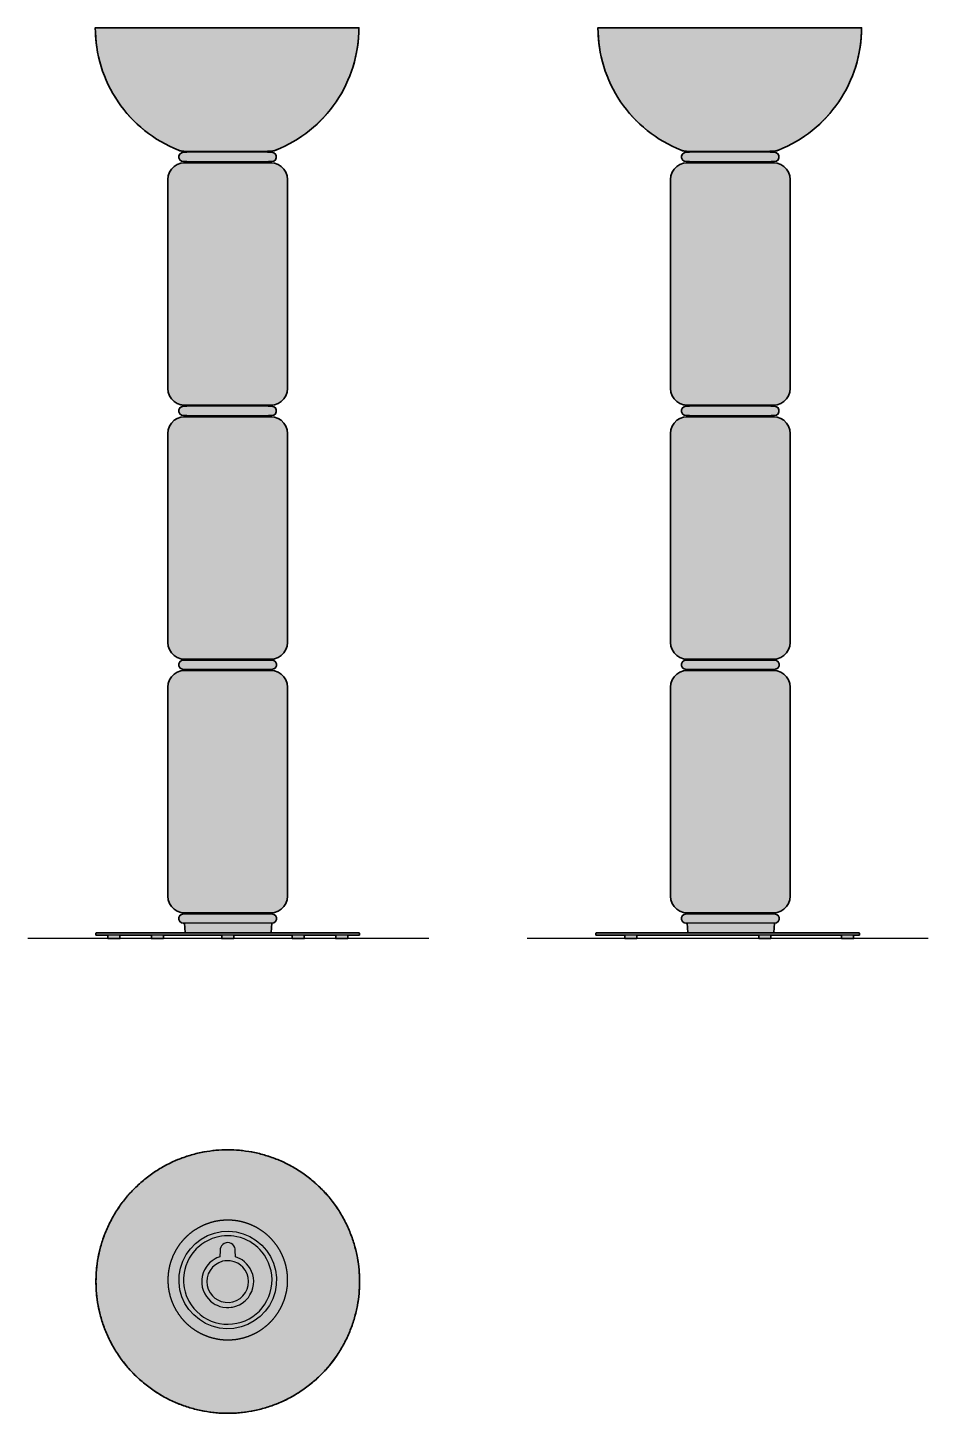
# Model space of a CAD drawing. Header units: millimetres. Extents: x -46 to 1833, y 45 to 2937.
import ezdxf

# ---------------------------------------------------------------- set-up
doc = ezdxf.new("R2010")
doc.units = ezdxf.units.MM
doc.layers.add('Blocks', color=7, linetype='Continuous')
doc.layers.add('Blocks$Fill', color=7, linetype='Continuous', true_color=0xffffff)
for name, color, linetype, lineweight, true_color in [('Blocks$Inner', 7, 'Continuous', 25, 0x007f00), ('Blocks$Outline', 7, 'Continuous', 35, 0xff3f3f), ('Groud', 7, 'Continuous', 25, 0x243775)]:
    doc.layers.add(name, color=color, linetype=linetype, lineweight=lineweight, true_color=true_color)

# ---------------------------------------------------------------- blocks, each defined once
blk = doc.blocks.new('Noctambule Floor 3 High Cylinder Bowl Floor Lamp Top')
at = {"layer": 'Blocks$Fill'}
blk.add_hatch(color=256, dxfattribs=at).paths.add_polyline_path([(646.5, 320.3), (646.4, 326.4), (646.2, 332.6), (645.9, 338.8), (645.4, 345), (644.7, 351.3), (643.9, 357.6), (643, 364), (641.9, 370.4), (640.6, 376.8), (639.2, 383.2), (637.6, 389.6), (635.9, 396), (633.9, 402.4), (631.9, 408.8), (629.6, 415.2), (627.2, 421.6), (624.6, 427.9), (621.8, 434.2), (618.9, 440.4), (615.8, 446.6), (612.5, 452.8), (609, 458.9), (605.4, 464.9), (601.7, 470.8), (597.7, 476.7), (593.6, 482.4), (589.4, 488.1), (585, 493.7), (580.4, 499.1), (575.7, 504.5), (570.9, 509.7), (565.9, 514.8), (560.8, 519.8), (555.6, 524.6), (550.3, 529.3), (544.8, 533.8), (539.2, 538.2), (533.6, 542.5), (527.8, 546.6), (522, 550.5), (516, 554.3), (510, 557.9), (503.9, 561.3), (497.8, 564.6), (491.6, 567.7), (485.3, 570.7), (479, 573.4), (472.7, 576), (466.3, 578.4), (460, 580.7), (453.6, 582.8), (447.2, 584.7), (440.7, 586.5), (434.3, 588.1), (427.9, 589.5), (421.5, 590.7), (415.1, 591.8), (408.8, 592.8), (402.5, 593.6), (396.2, 594.2), (389.9, 594.7), (383.7, 595.1), (377.6, 595.3), (371.5, 595.3), (365.4, 595.3), (359.2, 595.1), (353, 594.7), (346.8, 594.2), (340.5, 593.6), (334.2, 592.8), (327.8, 591.8), (321.4, 590.7), (315.1, 589.5), (308.6, 588.1), (302.2, 586.5), (295.8, 584.7), (289.4, 582.8), (283, 580.7), (276.6, 578.4), (270.3, 576), (263.9, 573.4), (257.6, 570.7), (251.4, 567.7), (245.2, 564.6), (239, 561.3), (232.9, 557.9), (226.9, 554.3), (221, 550.5), (215.1, 546.6), (209.4, 542.5), (203.7, 538.2), (198.2, 533.8), (192.7, 529.3), (187.4, 524.6), (182.1, 519.8), (177, 514.8), (172.1, 509.7), (167.2, 504.5), (162.5, 499.1), (158, 493.7), (153.6, 488.1), (149.3, 482.4), (145.2, 476.7), (141.3, 470.8), (137.5, 464.9), (133.9, 458.9), (130.5, 452.8), (127.2, 446.6), (124.1, 440.4), (121.2, 434.2), (118.4, 427.9), (115.8, 421.6), (113.4, 415.2), (111.1, 408.8), (109, 402.4), (107.1, 396), (105.3, 389.6), (103.8, 383.2), (102.3, 376.8), (101.1, 370.4), (100, 364), (99, 357.6), (98.2, 351.3), (97.6, 345), (97.1, 338.8), (96.8, 332.6), (96.6, 326.4), (96.5, 320.3), (96.6, 314.2), (96.8, 308.1), (97.1, 301.9), (97.6, 295.6), (98.2, 289.3), (99, 283), (100, 276.7), (101.1, 270.3), (102.3, 263.9), (103.8, 257.5), (105.3, 251.1), (107.1, 244.7), (109, 238.2), (111.1, 231.8), (113.4, 225.5), (115.8, 219.1), (118.4, 212.8), (121.2, 206.5), (124.1, 200.2), (127.2, 194), (130.5, 187.9), (133.9, 181.8), (137.5, 175.8), (141.3, 169.8), (145.2, 164), (149.3, 158.2), (153.6, 152.6), (158, 147), (162.5, 141.5), (167.2, 136.2), (172.1, 131), (177, 125.9), (182.1, 120.9), (187.4, 116.1), (192.7, 111.4), (198.2, 106.8), (203.7, 102.4), (209.4, 98.2), (215.1, 94.1), (221, 90.2), (226.9, 86.4), (232.9, 82.8), (239, 79.3), (245.2, 76), (251.4, 72.9), (257.6, 70), (263.9, 67.2), (270.3, 64.6), (276.6, 62.2), (283, 60), (289.4, 57.9), (295.8, 55.9), (302.2, 54.2), (308.6, 52.6), (315.1, 51.2), (321.4, 49.9), (327.8, 48.8), (334.2, 47.9), (340.5, 47.1), (346.8, 46.4), (353, 45.9), (359.2, 45.6), (365.4, 45.4), (371.5, 45.3), (377.6, 45.4), (383.7, 45.6), (389.9, 45.9), (396.2, 46.4), (402.5, 47.1), (408.8, 47.9), (415.1, 48.8), (421.5, 49.9), (427.9, 51.2), (434.3, 52.6), (440.7, 54.2), (447.2, 55.9), (453.6, 57.9), (460, 60), (466.3, 62.2), (472.7, 64.6), (479, 67.2), (485.3, 70), (491.6, 72.9), (497.8, 76), (503.9, 79.3), (510, 82.8), (516, 86.4), (522, 90.2), (527.8, 94.1), (533.6, 98.2), (539.2, 102.4), (544.8, 106.8), (550.3, 111.4), (555.6, 116.1), (560.8, 120.9), (565.9, 125.9), (570.9, 131), (575.7, 136.2), (580.4, 141.5), (585, 147), (589.4, 152.6), (593.6, 158.2), (597.7, 164), (601.7, 169.8), (605.4, 175.8), (609, 181.8), (612.5, 187.9), (615.8, 194), (618.9, 200.2), (621.8, 206.5), (624.6, 212.8), (627.2, 219.1), (629.6, 225.5), (631.9, 231.8), (633.9, 238.2), (635.9, 244.7), (637.6, 251.1), (639.2, 257.5), (640.6, 263.9), (641.9, 270.3), (643, 276.7), (643.9, 283), (644.7, 289.3), (645.4, 295.6), (645.9, 301.9), (646.2, 308.1), (646.4, 314.2)], flags=0)
at = {"layer": 'Blocks$Inner'}
for p, q in [((339.5, 350.1), (334.5, 343.6)), ((345.7, 355.5), (339.5, 350.1)), ((352.7, 359.7), (345.7, 355.5)), ((360.4, 362.5), (352.7, 359.7)), ((365.3, 363.3), (360.4, 362.5)), ((368.5, 363.8), (365.3, 363.3)), ((376.7, 363.6), (368.5, 363.8)), ((384.7, 361.8), (376.7, 363.6)), ((392.3, 358.6), (384.7, 361.8)), ((398, 354.8), (392.3, 358.6)), ((403, 350.2), (398, 354.8)), ((408.1, 343.8), (403, 350.2)), ((328.5, 328.4), (327.8, 320.2)), ((327.8, 320.2), (328.6, 312)), ((330.8, 336.3), (328.5, 328.4)), ((334.5, 343.6), (330.8, 336.3)), ((411.8, 336.5), (408.1, 343.8)), ((414.1, 328.6), (411.8, 336.5)), ((414.9, 320.4), (414.1, 328.6)), ((414.2, 312.3), (414.9, 320.4)), ((328.6, 312), (330.9, 304.2)), ((330.9, 304.2), (334.6, 296.9)), ((334.6, 296.9), (339.7, 290.4)), ((339.7, 290.4), (344.7, 285.8)), ((397.1, 285.1), (403.2, 290.6)), ((403.2, 290.6), (408.2, 297.1)), ((408.2, 297.1), (411.9, 304.4)), ((411.9, 304.4), (414.2, 312.3)), ((344.7, 285.8), (350.5, 282.1)), ((350.5, 282.1), (358, 278.8)), ((358, 278.8), (366, 277.1)), ((366, 277.1), (374.2, 276.8)), ((374.2, 276.8), (382.3, 278.1)), ((382.3, 278.1), (390, 280.9)), ((390, 280.9), (397.1, 285.1)), ((311.6, 213.8), (311.6, 213.8))]:
    blk.add_line(p, q, dxfattribs=at)
for points in [[(460.9, 372.4), (467.1, 358.5), (471.2, 343.8), (473.1, 328.7), (472.7, 313.5), (470.1, 298.5), (465.3, 284.1), (458.4, 270.6), (449.5, 258.2), (438.9, 247.3), (426.8, 238.1), (413.5, 230.8), (399.2, 225.6), (384.3, 222.6), (369.1, 221.8), (353.9, 223.3), (339.2, 227), (325.2, 232.9), (312.2, 240.8), (300.5, 250.6), (290.5, 262), (282, 274.6), (275.9, 288.6), (271.8, 303.2), (269.9, 318.3), (270.2, 333.5), (272.8, 348.5), (277.7, 362.9), (284.6, 376.5), (293.4, 388.8), (304, 399.7), (316.2, 408.9), (329.5, 416.2), (343.8, 421.4), (358.7, 424.5), (373.9, 425.3), (389, 423.8), (403.8, 420), (417.8, 414.1), (430.8, 406.2), (442.4, 396.5), (452.5, 385.1)], [(452.5, 367.8), (447.8, 375.6), (443.1, 381.9), (438.5, 387.1), (434.2, 391.3), (430.3, 394.7), (426.6, 397.6), (423.4, 399.9), (417.4, 403.7), (412.7, 406.2), (405.4, 409.4), (397.8, 412), (390.5, 413.9), (384, 415), (378.3, 415.6), (373.3, 415.9), (368.9, 415.8), (365, 415.6), (358.4, 414.9), (348.4, 412.9), (338.7, 409.9), (330.4, 406.2), (323.5, 402.4), (317.7, 398.6), (313, 395), (309, 391.5), (305.7, 388.3), (302.9, 385.4), (298.4, 380), (295.3, 375.7), (291.1, 368.9), (287.4, 361.7), (284.1, 353.3), (281.8, 345.7), (280.4, 339), (279.6, 333), (279.2, 327.8), (279.1, 323.2), (279.2, 319.1), (279.8, 312.1), (280.6, 306.9), (282.4, 299.1), (284.9, 291.4), (290.4, 279.2), (295.2, 271.5), (300.6, 264.3), (306.8, 257.6), (313.6, 251.6), (320.9, 246.3), (328.7, 241.7), (336.9, 237.9), (345.5, 234.9), (354.3, 232.8), (363.3, 231.5), (372.3, 231.2), (381.4, 231.7), (390.3, 233.1), (399.1, 235.4), (407.6, 238.5), (415.8, 242.5), (423.5, 247.2), (430.7, 252.7), (437.4, 258.8), (443.4, 265.6), (448.7, 272.9), (453.3, 280.7), (457.1, 289), (460.1, 297.5), (462.2, 306.3), (463.5, 315.3), (463.8, 324.4), (463.3, 333.4), (461.9, 342.4), (459.6, 351.1), (456.5, 359.6)], [(401.6, 365.4), (397.4, 367.9), (387.9, 372), (387.2, 385.3), (386.9, 388.5), (386, 391.5), (384.4, 394.6), (382.1, 397.3), (378.9, 399.7), (374.9, 401.2), (371.5, 401.6), (368, 401.3), (364.2, 399.8), (361.1, 397.7), (358.7, 395), (357, 392), (355.9, 388.7), (355.5, 385.3), (354.8, 372), (349, 369.8), (345.4, 368), (338.7, 363.7), (333.5, 359.2), (327.7, 352.5), (323, 345), (320.3, 338.7), (318.1, 330.5), (317.3, 324.5), (317.2, 316.4), (318.4, 308.4), (320.1, 302.6), (323.5, 294.8), (326.9, 289.2), (331, 284), (335.7, 279.4), (340.9, 275.4), (345.3, 272.7), (349.2, 270.8), (355.1, 268.5), (361.3, 267), (368.6, 266.1), (373.4, 266.1), (378.9, 266.6), (381.2, 267), (386.4, 268.2), (395.7, 271.8), (401.8, 275.4), (407.7, 280), (410.5, 282.8), (414.4, 287.3), (417.8, 292.3), (421.5, 299.5), (424, 307), (425.3, 314.4), (425.6, 321.4), (425, 328.3), (423.6, 335), (421.3, 341.5), (418.3, 347.6), (414.9, 352.7), (410.9, 357.5), (406.5, 361.7)]]:
    blk.add_lwpolyline(points, close=True, dxfattribs=at)
blk.add_circle((371.5, 320.3), 275, dxfattribs=at)
blk.add_open_spline([(496.4, 319.9), (495.8, 310.1), (494.3, 300.4), (492.1, 290.9), (489.2, 281.5), (485.5, 272.4), (481.2, 263.6), (476.1, 255.2), (470.5, 247.2), (464.2, 239.6), (457.3, 232.6), (449.9, 226.2), (442, 220.3), (433.7, 215.1), (425, 210.6), (416, 206.7), (406.7, 203.6), (397.2, 201.2), (387.5, 199.5), (377.7, 198.7), (367.9, 198.6), (358.1, 199.2), (348.4, 200.7), (338.8, 202.9), (329.5, 205.8), (320.3, 209.5), (311.6, 213.8), (303.1, 218.9), (295.1, 224.5), (287.6, 230.8), (280.6, 237.7), (274.1, 245.1), (268.3, 253), (263.1, 261.3), (258.5, 270), (254.7, 279), (251.5, 288.3), (249.1, 297.8), (247.5, 307.5), (246.6, 317.3), (246.5, 327.1), (247.2, 336.9), (248.6, 346.6), (250.8, 356.2), (253.8, 365.6), (257.4, 374.7), (261.8, 383.4), (266.8, 391.9), (272.5, 399.9), (278.8, 407.4), (285.7, 414.4), (293.1, 420.9), (300.9, 426.7), (309.3, 431.9), (318, 436.5), (327, 440.3), (336.3, 443.5), (345.8, 445.9), (355.5, 447.5), (365.3, 448.4), (375.1, 448.5), (384.9, 447.8), (394.6, 446.4), (404.1, 444.2), (413.5, 441.2), (422.6, 437.6), (431.4, 433.2), (439.8, 428.2), (447.8, 422.5), (455.4, 416.2), (462.4, 409.3), (468.8, 401.9), (474.7, 394.1), (479.9, 385.7), (484.4, 377), (488.3, 368), (491.4, 358.7), (493.8, 349.2), (495.5, 339.5), (496.3, 329.7), (496.4, 319.9)], degree=1, dxfattribs=at)
at = {"layer": 'Blocks$Outline'}
blk.add_rational_spline([(646.5, 320.3), (646.5, 595.3), (371.5, 595.3), (96.5, 595.3), (96.5, 320.3), (96.5, 45.3), (371.5, 45.3), (646.5, 45.3), (646.5, 320.3)], [1, 0.707106781187, 1, 0.707106781187, 1, 0.707106781187, 1, 0.707106781187, 1], degree=2, knots=[0, 0, 0, 431.96899, 431.96899, 863.93798, 863.93798, 1295.90697, 1295.90697, 1727.875959, 1727.875959, 1727.875959], dxfattribs=at)
blk = doc.blocks.new('Noctambule Floor 3 High Cylinder Bowl Floor Lamp Side')
at = {"layer": 'Blocks$Fill'}
blk.add_hatch(color=256, dxfattribs=at).paths.add_polyline_path([(697.5, 1900.8), (697.5, 1901.2), (697.4, 1901.2), (147.5, 1901.2), (147.7, 1891), (148.3, 1880.7), (149.2, 1870.5), (150.6, 1860.4), (152.3, 1850.3), (154.3, 1840.2), (156.8, 1830.3), (159.6, 1820.5), (162.8, 1810.7), (166.4, 1801.1), (170.3, 1791.6), (174.5, 1782.3), (179.1, 1773.2), (184.1, 1764.2), (189.3, 1755.4), (194.9, 1746.8), (200.8, 1738.5), (207.1, 1730.3), (213.6, 1722.4), (220.4, 1714.7), (227.5, 1707.3), (234.8, 1700.2), (242.4, 1693.4), (250.3, 1686.8), (258.4, 1680.5), (258.6, 1680.5), (266.9, 1674.6), (275.4, 1668.9), (284.2, 1663.6), (293.1, 1658.6), (302.2, 1654), (311.5, 1649.7), (321, 1645.7), (324, 1644.6), (324.3, 1644.6), (327.5, 1643.8), (327.7, 1643.8), (330.5, 1643.4), (333.8, 1643.2), (336.5, 1643.2), (336.8, 1643.2), (337.4, 1643), (337.7, 1642.8), (337.9, 1642.6), (338.1, 1642.4), (338.3, 1642.1), (338.4, 1641.8), (338.5, 1641.5), (338.5, 1641.2), (331.6, 1641.2), (331.2, 1641.2), (327.2, 1640.3), (323.8, 1637.6), (321.9, 1633.7), (321.9, 1629.4), (323.8, 1625.5), (327.2, 1622.9), (331.6, 1621.9), (332.9, 1621.9), (338.6, 1621.9), (338.6, 1619.7), (338.6, 1619.7), (338.9, 1619.7), (338.8, 1619.7), (338, 1619.4), (335, 1619.4), (326.6, 1618.5), (325.8, 1618.5), (318.4, 1615.9), (311.8, 1611.8), (306.2, 1606.2), (302.1, 1599.6), (299.5, 1592.2), (298.6, 1584.4), (298.6, 1148.4), (299.5, 1140.6), (302.1, 1133.2), (306.2, 1126.6), (311.8, 1121), (318.4, 1116.9), (325.8, 1114.3), (326.6, 1114.3), (328.1, 1114.1), (335.2, 1113.4), (337.2, 1113.4), (337.7, 1113.4), (338.6, 1113.2), (338.6, 1111.2), (331.2, 1111.2), (327.2, 1110.3), (323.8, 1107.6), (321.9, 1103.7), (321.9, 1099.4), (323.8, 1095.5), (327.2, 1092.9), (331.6, 1091.9), (332.9, 1091.9), (338.6, 1091.9), (338.6, 1089.7), (338.6, 1089.7), (338.9, 1089.7), (338.8, 1089.7), (338, 1089.4), (335, 1089.4), (326.6, 1088.5), (325.8, 1088.5), (318.4, 1085.9), (311.8, 1081.8), (306.2, 1076.2), (302.1, 1069.6), (299.5, 1062.2), (298.6, 1054.4), (298.6, 618.4), (299.5, 610.6), (302.1, 603.2), (306.2, 596.6), (311.8, 591), (318.4, 586.9), (325.8, 584.3), (326.6, 584.3), (335.2, 583.4), (337.2, 583.4), (337.7, 583.4), (338.6, 583.2), (338.6, 581.2), (331.8, 581.2), (327.1, 580.3), (323.7, 577.6), (321.9, 573.7), (321.9, 569.4), (323.7, 565.5), (327.1, 562.9), (331.3, 561.9), (331.7, 561.9), (338.6, 561.9), (338.6, 559.9), (337.7, 559.7), (335, 559.7), (326.6, 558.8), (325.8, 558.8), (318.4, 556.2), (311.8, 552.1), (306.2, 546.5), (302.1, 539.9), (299.5, 532.5), (298.6, 524.7), (298.6, 88.7), (299.5, 80.9), (302.1, 73.5), (306.2, 66.9), (311.8, 61.3), (318.4, 57.2), (325.8, 54.6), (326.6, 54.6), (335.2, 53.7), (337.2, 53.7), (337.7, 53.7), (338.6, 53.5), (338.6, 51.5), (331.8, 51.5), (327.1, 50.6), (323.7, 47.9), (321.9, 44), (321.9, 39.7), (323.7, 35.8), (327.1, 33.2), (331.3, 32.2), (331.7, 32.2), (333.7, 32.2), (335.1, 12.9), (335.4, 12.3), (336.1, 12), (143.9, 12), (143.4, 11.5), (143.4, 7.5), (143.9, 7), (144, 7), (203.6, 7), (203.6, 0), (203.8, 0), (228.6, 0), (228.6, 7), (483.2, 7), (483.2, 0), (483.3, 0), (508.2, 0), (508.2, 7), (655.9, 7), (655.9, 0), (656, 0), (680.9, 0), (680.9, 7), (692.9, 7), (693.3, 7.5), (693.4, 11.5), (692.9, 12), (692.7, 12), (513.2, 12), (513.8, 12.3), (514.2, 12.9), (515.6, 32.2), (519.5, 33.2), (520.1, 33.2), (523.5, 35.8), (525.3, 39.7), (525.3, 44), (523.5, 47.9), (520.1, 50.6), (515.9, 51.5), (515.7, 51.5), (508.6, 51.5), (508.6, 53.5), (509.5, 53.7), (513.6, 53.7), (521.4, 54.6), (528.8, 57.2), (535.4, 61.3), (541, 66.9), (545.1, 73.5), (547.7, 80.9), (548.5, 88.7), (548.5, 524.7), (547.7, 532.5), (545.1, 539.9), (541, 546.5), (535.4, 552.1), (528.8, 556.2), (521.4, 558.8), (513.6, 559.7), (513.6, 559.7), (509.5, 559.7), (508.6, 559.9), (508.6, 561.9), (515.6, 561.9), (519.5, 562.9), (520.1, 562.9), (523.5, 565.5), (525.3, 569.4), (525.3, 573.7), (523.5, 577.6), (520.1, 580.3), (515.9, 581.2), (515.7, 581.2), (508.6, 581.2), (508.6, 583.2), (509.5, 583.4), (513.6, 583.4), (521.4, 584.3), (528.8, 586.9), (535.4, 591), (541, 596.6), (545.1, 603.2), (547.7, 610.6), (548.5, 618.4), (548.5, 1054.4), (547.7, 1062.2), (545.1, 1069.6), (541, 1076.2), (535.4, 1081.8), (528.8, 1085.9), (521.4, 1088.5), (513.6, 1089.4), (513.6, 1089.4), (509.5, 1089.4), (508.4, 1089.7), (508.3, 1089.7), (508.6, 1089.7), (508.6, 1091.9), (515.6, 1091.9), (520, 1092.9), (523.4, 1095.5), (525.2, 1099.4), (525.2, 1103.7), (523.4, 1107.6), (520, 1110.3), (520, 1110.3), (515.4, 1111.2), (508.6, 1111.2), (508.6, 1113.2), (509.5, 1113.4), (511.7, 1113.4), (520.6, 1114.3), (521.4, 1114.3), (528.8, 1116.9), (535.4, 1121), (541, 1126.6), (545.1, 1133.2), (547.7, 1140.6), (548.5, 1148.4), (548.5, 1584.4), (547.7, 1592.2), (545.1, 1599.6), (541, 1606.2), (535.4, 1611.8), (528.8, 1615.9), (521.4, 1618.5), (513.6, 1619.4), (513.6, 1619.4), (509.5, 1619.4), (508.4, 1619.7), (508.3, 1619.7), (508.3, 1619.7), (508.6, 1619.7), (508.6, 1621.9), (515.6, 1621.9), (520, 1622.9), (523.4, 1625.5), (525.2, 1629.4), (525.2, 1633.7), (523.4, 1637.6), (520, 1640.3), (520, 1640.3), (515.4, 1641.2), (514, 1641.2), (506.5, 1641.2), (506.5, 1641.5), (506.6, 1641.8), (506.7, 1642.1), (506.9, 1642.4), (507.1, 1642.6), (507.3, 1642.8), (507.6, 1643), (507.9, 1643.2), (508.1, 1643.3), (509.1, 1643.4), (510.8, 1643.4), (514.1, 1643.4), (517.3, 1643.8), (520.5, 1644.6), (520.9, 1644.6), (524, 1645.7), (533.6, 1649.7), (542.8, 1654), (552, 1658.6), (560.9, 1663.6), (569.7, 1668.9), (578.2, 1674.6), (586.5, 1680.5), (586.6, 1680.5), (594.7, 1686.8), (602.6, 1693.4), (610.2, 1700.2), (617.5, 1707.3), (624.6, 1714.7), (631.4, 1722.4), (637.9, 1730.3), (644.1, 1738.5), (650, 1746.8), (655.6, 1755.4), (660.9, 1764.2), (665.8, 1773.2), (670.4, 1782.3), (674.7, 1791.6), (678.6, 1801.1), (682.2, 1810.7), (685.3, 1820.5), (688.2, 1830.3), (690.6, 1840.2), (692.7, 1850.3), (694.4, 1860.4), (695.8, 1870.5), (696.7, 1880.7), (697.3, 1891)], flags=0)
at = {"layer": 'Blocks$Inner'}
blk.add_line((335.1, 12.9), (333.7, 32.2), dxfattribs=at)
for points in [[(331.6, 1641.2), (331.2, 1641.2), (327.2, 1640.3), (323.8, 1637.6), (321.9, 1633.7), (321.9, 1629.4), (323.8, 1625.5), (327.2, 1622.9), (331.6, 1621.9), (332.9, 1621.9), (335, 1621.9), (338, 1621.9), (341.8, 1621.9), (346.3, 1621.9), (351.7, 1621.9), (357.7, 1621.9), (364.4, 1621.9), (371.6, 1621.9), (379.3, 1621.9), (387.5, 1621.9), (396, 1621.9), (404.7, 1621.9), (413.7, 1621.9), (422.7, 1621.9), (431.8, 1621.9), (440.8, 1621.9), (449.6, 1621.9), (458.2, 1621.9), (466.4, 1621.9), (474.2, 1621.9), (481.5, 1621.9), (488.3, 1621.9), (494.4, 1621.9), (499.9, 1621.9), (504.6, 1621.9), (510.2, 1621.9), (513, 1621.9), (514.9, 1621.9), (515.6, 1621.9), (520, 1622.9), (523.4, 1625.5), (525.2, 1629.4), (525.2, 1633.7), (523.4, 1637.6), (520, 1640.3), (520, 1640.3), (515.4, 1641.2), (514, 1641.2), (511.7, 1641.2), (508.6, 1641.2), (504.6, 1641.2), (497.5, 1641.2), (492.9, 1641.2), (487.5, 1641.2), (481.3, 1641.2), (474.3, 1641.2), (466.6, 1641.2), (458.2, 1641.2), (453.7, 1641.2), (446.8, 1641.2), (439.5, 1641.2), (429.6, 1641.2), (419.4, 1641.2), (414.2, 1641.2), (406.5, 1641.2), (398.8, 1641.2), (388.9, 1641.2), (379.3, 1641.2), (370.3, 1641.2), (362.1, 1641.2), (358.3, 1641.2), (353, 1641.2), (348.3, 1641.2), (342.8, 1641.2), (338.4, 1641.2), (336.6, 1641.2), (334.5, 1641.2), (332.9, 1641.2), (331.6, 1641.2), (327.2, 1640.3)], [(338.6, 1621.9), (338.6, 1619.7), (338.6, 1619.7), (338.8, 1619.7), (338.9, 1619.7), (338.8, 1619.7), (338, 1619.4)], [(508.1, 1643.3), (507.9, 1643.2), (507.6, 1643), (507.3, 1642.8), (507.1, 1642.6), (506.9, 1642.4), (506.7, 1642.1), (506.6, 1641.8), (506.5, 1641.5)], [(508.6, 1621.9), (508.6, 1621.9), (508.6, 1619.7), (508.3, 1619.7), (508.3, 1619.7), (508.4, 1619.7), (509.5, 1619.4)], [(338.6, 1111.2), (338.6, 1113.2), (337.7, 1113.4)], [(509.5, 1113.4), (508.6, 1113.2), (508.6, 1111.2)], [(338, 1089.4), (338.8, 1089.7), (338.9, 1089.7), (338.8, 1089.7), (338.6, 1089.7), (338.6, 1089.7), (338.6, 1091.9)], [(508.6, 1091.9), (508.6, 1089.7), (508.3, 1089.7), (508.4, 1089.7), (509.5, 1089.4)], [(338.6, 581.2), (338.6, 583.2), (337.7, 583.4), (337.7, 583.4)], [(508.6, 581.2), (508.6, 583.2), (509.5, 583.4)], [(338.6, 561.9), (338.6, 559.9), (337.7, 559.7), (337.7, 559.7)], [(508.6, 561.9), (508.6, 559.9), (509.5, 559.7)], [(338.6, 51.5), (338.6, 53.5), (337.7, 53.7), (337.7, 53.7)], [(509.5, 53.7), (508.6, 53.5), (508.6, 51.5)], [(513.8, 12.3), (514.2, 12.9), (515.6, 32.2)], [(228.6, 7), (228.6, 0), (228.3, 0), (227.2, 0), (226.2, 0), (223.5, 0), (220, 0), (217.1, 0), (214.2, 0), (212.2, 0), (208.8, 0), (206, 0), (204.6, 0), (203.8, 0), (203.6, 0), (203.6, 7)], [(513.1, 12), (513.2, 12), (513.8, 12.3), (513.1, 12), (512.7, 12), (511.5, 12), (509.7, 12), (507.4, 12), (505, 12), (502.5, 12), (500.1, 12), (497.8, 12), (495.6, 12), (491.6, 12), (484.9, 12), (477.4, 12), (470.1, 12), (463.4, 12), (457.4, 12), (452, 12), (447.1, 12), (442.8, 12), (439, 12), (432.3, 12), (427.3, 12), (419.6, 12), (411.9, 12), (403.4, 12), (396.1, 12), (389.9, 12), (384.7, 12), (380.3, 12), (376.5, 12), (373.3, 12), (368, 12), (364.1, 12), (358.8, 12), (353.9, 12), (346.9, 12), (343.1, 12), (340.5, 12), (338.7, 12), (337.5, 12), (336.7, 12), (336.3, 12), (336.1, 12), (335.4, 12.3), (335.1, 12.9)], [(508.2, 7), (508.2, 0), (507.8, 0), (506.8, 0), (505.8, 0), (503, 0), (499.5, 0), (496.6, 0), (493.7, 0), (491.8, 0), (488.3, 0), (485.5, 0), (484.1, 0), (483.3, 0), (483.2, 0), (483.2, 7)], [(680.9, 7), (680.9, 0), (680.5, 0), (679.5, 0), (678.5, 0), (675.7, 0), (672.2, 0), (669.3, 0), (666.4, 0), (664.5, 0), (661, 0), (658.2, 0), (656.8, 0), (656, 0), (655.9, 0), (655.9, 7)]]:
    blk.add_lwpolyline(points, dxfattribs=at)
for points in [[(299.5, 1592.2), (302.1, 1599.6), (306.2, 1606.2), (311.8, 1611.8), (318.4, 1615.9), (325.8, 1618.5), (326.6, 1618.5), (335, 1619.4), (337.1, 1619.4), (339.5, 1619.4), (342, 1619.4), (344.5, 1619.4), (346.9, 1619.4), (349.3, 1619.4), (351.4, 1619.4), (355.5, 1619.4), (358.9, 1619.4), (364.2, 1619.4), (370, 1619.4), (377.4, 1619.4), (384.2, 1619.4), (390.3, 1619.4), (395.8, 1619.4), (400.7, 1619.4), (405.1, 1619.4), (409, 1619.4), (412.4, 1619.4), (418.4, 1619.4), (427.4, 1619.4), (436.5, 1619.4), (445.2, 1619.4), (452.6, 1619.4), (458.9, 1619.4), (464.2, 1619.4), (468.7, 1619.4), (472.5, 1619.4), (475.8, 1619.4), (478.5, 1619.4), (483.2, 1619.4), (489.7, 1619.4), (495.5, 1619.4), (503.9, 1619.4), (506.4, 1619.4), (509.1, 1619.4), (511, 1619.4), (512.2, 1619.4), (513.6, 1619.4), (513.6, 1619.4), (521.4, 1618.5), (528.8, 1615.9), (535.4, 1611.8), (541, 1606.2), (545.1, 1599.6), (547.7, 1592.2), (548.5, 1584.4), (548.5, 1148.4), (547.7, 1140.6), (545.1, 1133.2), (541, 1126.6), (535.4, 1121), (528.8, 1116.9), (521.4, 1114.3), (520.6, 1114.3), (511.7, 1113.4), (509.5, 1113.4), (506.4, 1113.4), (502.6, 1113.4), (498, 1113.4), (492.6, 1113.4), (486.6, 1113.4), (480.1, 1113.4), (472.9, 1113.4), (465.3, 1113.4), (457.3, 1113.4), (448.9, 1113.4), (440.3, 1113.4), (431.6, 1113.4), (422.8, 1113.4), (414, 1113.4), (405.2, 1113.4), (396.7, 1113.4), (388.4, 1113.4), (380.4, 1113.4), (372.9, 1113.4), (365.9, 1113.4), (359.4, 1113.4), (353.5, 1113.4), (348.3, 1113.4), (343.8, 1113.4), (340.1, 1113.4), (337.2, 1113.4), (335.2, 1113.4), (328.1, 1114.1), (326.6, 1114.3), (325.8, 1114.3), (318.4, 1116.9), (311.8, 1121), (306.2, 1126.6), (302.1, 1133.2), (299.5, 1140.6), (298.6, 1148.4), (298.6, 1584.4)], [(515.4, 1111.2), (514, 1111.2), (511.7, 1111.2), (508.6, 1111.2), (504.6, 1111.2), (497.5, 1111.2), (492.9, 1111.2), (487.5, 1111.2), (481.3, 1111.2), (474.3, 1111.2), (466.6, 1111.2), (458.2, 1111.2), (453.7, 1111.2), (446.8, 1111.2), (439.5, 1111.2), (429.6, 1111.2), (419.4, 1111.2), (414.2, 1111.2), (406.5, 1111.2), (398.8, 1111.2), (388.9, 1111.2), (379.3, 1111.2), (370.3, 1111.2), (362.1, 1111.2), (358.3, 1111.2), (353, 1111.2), (348.3, 1111.2), (342.8, 1111.2), (338.4, 1111.2), (336.6, 1111.2), (334.5, 1111.2), (332.9, 1111.2), (331.6, 1111.2), (331.2, 1111.2), (327.2, 1110.3), (323.8, 1107.6), (321.9, 1103.7), (321.9, 1099.4), (323.8, 1095.5), (327.2, 1092.9), (331.6, 1091.9), (332.9, 1091.9), (335, 1091.9), (338, 1091.9), (341.8, 1091.9), (346.3, 1091.9), (351.7, 1091.9), (357.7, 1091.9), (364.4, 1091.9), (371.6, 1091.9), (379.3, 1091.9), (387.5, 1091.9), (396, 1091.9), (404.7, 1091.9), (413.7, 1091.9), (422.7, 1091.9), (431.8, 1091.9), (440.8, 1091.9), (449.6, 1091.9), (458.2, 1091.9), (466.4, 1091.9), (474.2, 1091.9), (481.5, 1091.9), (488.3, 1091.9), (494.4, 1091.9), (499.9, 1091.9), (504.6, 1091.9), (510.2, 1091.9), (513, 1091.9), (514.9, 1091.9), (515.6, 1091.9), (520, 1092.9), (523.4, 1095.5), (525.2, 1099.4), (525.2, 1103.7), (523.4, 1107.6), (520, 1110.3), (520, 1110.3)], [(521.4, 584.3), (513.6, 583.4), (511.7, 583.4), (509.5, 583.4), (506.4, 583.4), (502.6, 583.4), (498, 583.4), (492.6, 583.4), (486.6, 583.4), (480.1, 583.4), (472.9, 583.4), (465.3, 583.4), (457.3, 583.4), (448.9, 583.4), (440.3, 583.4), (431.6, 583.4), (422.8, 583.4), (414, 583.4), (405.2, 583.4), (396.7, 583.4), (388.4, 583.4), (380.4, 583.4), (372.9, 583.4), (365.9, 583.4), (359.4, 583.4), (353.5, 583.4), (348.3, 583.4), (343.8, 583.4), (340.1, 583.4), (337.2, 583.4), (335.2, 583.4), (326.6, 584.3), (325.8, 584.3), (318.4, 586.9), (311.8, 591), (306.2, 596.6), (302.1, 603.2), (299.5, 610.6), (298.6, 618.4), (298.6, 1054.4), (299.5, 1062.2), (302.1, 1069.6), (306.2, 1076.2), (311.8, 1081.8), (318.4, 1085.9), (325.8, 1088.5), (326.6, 1088.5), (335, 1089.4), (337.1, 1089.4), (339.5, 1089.4), (342, 1089.4), (344.5, 1089.4), (346.9, 1089.4), (349.3, 1089.4), (351.4, 1089.4), (355.5, 1089.4), (358.9, 1089.4), (364.2, 1089.4), (370, 1089.4), (377.4, 1089.4), (384.2, 1089.4), (390.3, 1089.4), (395.8, 1089.4), (400.7, 1089.4), (405.1, 1089.4), (409, 1089.4), (412.4, 1089.4), (418.4, 1089.4), (427.4, 1089.4), (436.5, 1089.4), (445.2, 1089.4), (452.6, 1089.4), (458.9, 1089.4), (464.2, 1089.4), (468.7, 1089.4), (472.5, 1089.4), (475.8, 1089.4), (478.5, 1089.4), (483.2, 1089.4), (489.7, 1089.4), (495.5, 1089.4), (503.9, 1089.4), (506.4, 1089.4), (509.1, 1089.4), (511, 1089.4), (512.2, 1089.4), (513.6, 1089.4), (513.6, 1089.4), (521.4, 1088.5), (528.8, 1085.9), (535.4, 1081.8), (541, 1076.2), (545.1, 1069.6), (547.7, 1062.2), (548.5, 1054.4), (548.5, 618.4), (547.7, 610.6), (545.1, 603.2), (541, 596.6), (535.4, 591), (528.8, 586.9)], [(515.7, 581.2), (515.9, 581.2), (520.1, 580.3), (523.5, 577.6), (525.3, 573.7), (525.3, 569.4), (523.5, 565.5), (520.1, 562.9), (519.5, 562.9), (515.6, 561.9), (514.3, 561.9), (512.2, 561.9), (509.2, 561.9), (505.4, 561.9), (500.8, 561.9), (495.5, 561.9), (489.5, 561.9), (482.8, 561.9), (475.6, 561.9), (467.9, 561.9), (455.9, 561.9), (448.9, 561.9), (441.3, 561.9), (433.2, 561.9), (424.6, 561.9), (415.6, 561.9), (406.4, 561.9), (399.4, 561.9), (392.5, 561.9), (387.9, 561.9), (378.8, 561.9), (370.2, 561.9), (364, 561.9), (358.3, 561.9), (354.7, 561.9), (348.1, 561.9), (342.5, 561.9), (338, 561.9), (334.6, 561.9), (332.8, 561.9), (331.7, 561.9), (331.3, 561.9), (327.1, 562.9), (323.7, 565.5), (321.9, 569.4), (321.9, 573.7), (323.7, 577.6), (327.1, 580.3), (331.8, 581.2), (333.2, 581.2), (335.5, 581.2), (338.6, 581.2), (342.5, 581.2), (347.3, 581.2), (352.7, 581.2), (358.9, 581.2), (365.7, 581.2), (373, 581.2), (380.8, 581.2), (389, 581.2), (397.6, 581.2), (406.4, 581.2), (415.4, 581.2), (424.4, 581.2), (433.5, 581.2), (442.4, 581.2), (451.2, 581.2), (459.7, 581.2), (467.9, 581.2), (475.6, 581.2), (482, 581.2), (487.1, 581.2), (491.4, 581.2), (494.8, 581.2), (497.7, 581.2), (500, 581.2), (501.9, 581.2), (505, 581.2), (509, 581.2), (512.1, 581.2), (514, 581.2), (515.1, 581.2)], [(521.4, 54.6), (513.6, 53.7), (511.7, 53.7), (509.5, 53.7), (506.4, 53.7), (502.6, 53.7), (498, 53.7), (492.6, 53.7), (486.6, 53.7), (480.1, 53.7), (472.9, 53.7), (465.3, 53.7), (457.3, 53.7), (448.9, 53.7), (440.3, 53.7), (431.6, 53.7), (422.8, 53.7), (414, 53.7), (405.2, 53.7), (396.7, 53.7), (388.4, 53.7), (380.4, 53.7), (372.9, 53.7), (365.9, 53.7), (359.4, 53.7), (353.5, 53.7), (348.3, 53.7), (343.8, 53.7), (340.1, 53.7), (337.2, 53.7), (335.2, 53.7), (326.6, 54.6), (325.8, 54.6), (318.4, 57.2), (311.8, 61.3), (306.2, 66.9), (302.1, 73.5), (299.5, 80.9), (298.6, 88.7), (298.6, 524.7), (299.5, 532.5), (302.1, 539.9), (306.2, 546.5), (311.8, 552.1), (318.4, 556.2), (325.8, 558.8), (326.6, 558.8), (335, 559.7), (337.1, 559.7), (339.5, 559.7), (342, 559.7), (344.5, 559.7), (346.9, 559.7), (349.3, 559.7), (351.4, 559.7), (355.5, 559.7), (358.9, 559.7), (364.2, 559.7), (370, 559.7), (377.4, 559.7), (384.2, 559.7), (390.3, 559.7), (395.8, 559.7), (400.7, 559.7), (405.1, 559.7), (409, 559.7), (412.4, 559.7), (418.4, 559.7), (427.4, 559.7), (436.5, 559.7), (445.2, 559.7), (452.6, 559.7), (458.9, 559.7), (464.2, 559.7), (468.7, 559.7), (472.5, 559.7), (475.8, 559.7), (478.5, 559.7), (483.2, 559.7), (489.7, 559.7), (495.5, 559.7), (503.9, 559.7), (506.4, 559.7), (509.1, 559.7), (511, 559.7), (512.2, 559.7), (513.6, 559.7), (513.6, 559.7), (521.4, 558.8), (528.8, 556.2), (535.4, 552.1), (541, 546.5), (545.1, 539.9), (547.7, 532.5), (548.5, 524.7), (548.5, 88.7), (547.7, 80.9), (545.1, 73.5), (541, 66.9), (535.4, 61.3), (528.8, 57.2)], [(515.7, 51.5), (515.9, 51.5), (520.1, 50.6), (523.5, 47.9), (525.3, 44), (525.3, 39.7), (523.5, 35.8), (520.1, 33.2), (519.5, 33.2), (515.6, 32.2), (514.3, 32.2), (512.2, 32.2), (509.2, 32.2), (505.4, 32.2), (500.8, 32.2), (495.5, 32.2), (489.5, 32.2), (482.8, 32.2), (475.6, 32.2), (467.9, 32.2), (455.9, 32.2), (448.9, 32.2), (441.3, 32.2), (433.2, 32.2), (424.6, 32.2), (415.6, 32.2), (406.4, 32.2), (399.4, 32.2), (392.5, 32.2), (387.9, 32.2), (378.8, 32.2), (370.2, 32.2), (364, 32.2), (358.3, 32.2), (354.7, 32.2), (348.1, 32.2), (342.5, 32.2), (338, 32.2), (334.6, 32.2), (332.8, 32.2), (331.7, 32.2), (331.3, 32.2), (327.1, 33.2), (323.7, 35.8), (321.9, 39.7), (321.9, 44), (323.7, 47.9), (327.1, 50.6), (331.8, 51.5), (333.2, 51.5), (335.5, 51.5), (338.6, 51.5), (342.5, 51.5), (347.3, 51.5), (352.7, 51.5), (358.9, 51.5), (365.7, 51.5), (373, 51.5), (380.8, 51.5), (389, 51.5), (397.6, 51.5), (406.4, 51.5), (415.4, 51.5), (424.4, 51.5), (433.5, 51.5), (442.4, 51.5), (451.2, 51.5), (459.7, 51.5), (467.9, 51.5), (475.6, 51.5), (482, 51.5), (487.1, 51.5), (491.4, 51.5), (494.8, 51.5), (497.7, 51.5), (500, 51.5), (501.9, 51.5), (505, 51.5), (509, 51.5), (512.1, 51.5), (514, 51.5), (515.1, 51.5)], [(143.9, 7), (143.4, 7.5), (143.4, 11.5), (143.9, 12), (144.1, 12), (144.7, 12), (145.5, 12), (146.3, 12), (148.2, 12), (150, 12), (153.3, 12), (157.3, 12), (165.2, 12), (173.4, 12), (181.6, 12), (189.4, 12), (196.9, 12), (203.8, 12), (210.2, 12), (216, 12), (221.3, 12), (226, 12), (234.6, 12), (248.1, 12), (262.3, 12), (279.9, 12), (295.9, 12), (310.3, 12), (323.2, 12), (334.6, 12), (344.8, 12), (353.7, 12), (361.7, 12), (368.6, 12), (380.9, 12), (390.2, 12), (404.3, 12), (418.4, 12), (433.9, 12), (447.5, 12), (459.2, 12), (469.5, 12), (478.4, 12), (486.1, 12), (492.8, 12), (504.4, 12), (513.1, 12), (525.8, 12), (538.4, 12), (558.1, 12), (574.6, 12), (588.4, 12), (599.8, 12), (609.4, 12), (617.4, 12), (624.2, 12), (629.9, 12), (634.7, 12), (638.7, 12), (645.5, 12), (655, 12), (663.5, 12), (669.3, 12), (674.4, 12), (682, 12), (686.9, 12), (690.1, 12), (691.8, 12), (692.7, 12), (692.9, 12), (693.4, 11.5), (693.3, 7.5), (692.9, 7), (692.6, 7), (692, 7), (691.3, 7), (690.4, 7), (688.5, 7), (686.7, 7), (683.4, 7), (679.4, 7), (671.5, 7), (663.3, 7), (655.2, 7), (647.3, 7), (639.8, 7), (632.9, 7), (626.5, 7), (620.7, 7), (615.5, 7), (610.7, 7), (602.2, 7), (588.7, 7), (574.4, 7), (556.8, 7), (540.8, 7), (526.4, 7), (513.6, 7), (502.1, 7), (492, 7), (483, 7), (475.1, 7), (468.1, 7), (455.8, 7), (446.5, 7), (432.5, 7), (418.4, 7), (402.8, 7), (389.3, 7), (377.5, 7), (367.3, 7), (358.4, 7), (350.6, 7), (343.9, 7), (332.3, 7), (323.7, 7), (310.9, 7), (298.4, 7), (278.6, 7), (262.1, 7), (248.4, 7), (236.9, 7), (227.3, 7), (219.3, 7), (212.5, 7), (206.9, 7), (202.1, 7), (198, 7), (191.2, 7), (181.7, 7), (173.3, 7), (167.5, 7), (162.3, 7), (154.8, 7), (149.8, 7), (146.7, 7), (144.9, 7), (144, 7)]]:
    blk.add_lwpolyline(points, close=True, dxfattribs=at)
for points, knots in [([(506.5, 1641.2), (506.5, 1641.2), (506.5, 1641.5), (506.5, 1641.2), (506.3, 1641.2), (506, 1641.2), (505.6, 1641.2), (505, 1641.2), (504.4, 1641.2), (503.6, 1641.2), (502.6, 1641.2), (501.6, 1641.2), (500.4, 1641.2), (499.1, 1641.2), (497.7, 1641.2), (496.2, 1641.2), (494.6, 1641.2), (492.8, 1641.2), (491, 1641.2), (489, 1641.2), (486.9, 1641.2), (484.8, 1641.2), (482.5, 1641.2), (480.2, 1641.2), (477.7, 1641.2), (475.2, 1641.2), (472.6, 1641.2), (469.9, 1641.2), (467.1, 1641.2), (464.3, 1641.2), (461.4, 1641.2), (458.5, 1641.2), (455.4, 1641.2), (452.4, 1641.2), (449.3, 1641.2), (446.1, 1641.2), (443, 1641.2), (439.7, 1641.2), (436.5, 1641.2), (433.2, 1641.2), (430, 1641.2), (426.7, 1641.2), (423.4, 1641.2), (420.1, 1641.2), (416.8, 1641.2), (413.5, 1641.2), (410.2, 1641.2), (407, 1641.2), (403.7, 1641.2), (400.5, 1641.2), (397.4, 1641.2), (394.2, 1641.2), (391.2, 1641.2), (388.1, 1641.2), (385.1, 1641.2), (382.2, 1641.2), (379.4, 1641.2), (376.6, 1641.2), (373.8, 1641.2), (371.2, 1641.2), (368.6, 1641.2), (366.1, 1641.2), (363.7, 1641.2), (361.4, 1641.2), (359.2, 1641.2), (357.1, 1641.2), (355.1, 1641.2), (353.1, 1641.2), (351.3, 1641.2), (349.6, 1641.2), (348, 1641.2), (346.6, 1641.2), (345.2, 1641.2), (344, 1641.2), (342.9, 1641.2), (341.9, 1641.2), (341, 1641.2), (340.3, 1641.2), (339.7, 1641.2), (339.2, 1641.2), (338.8, 1641.2), (338.6, 1641.2), (338.5, 1641.2), (338.5, 1641.5), (338.4, 1641.8), (338.3, 1642.1), (338.1, 1642.4), (337.9, 1642.6), (337.7, 1642.8), (337.4, 1643), (336.8, 1643.2), (336.5, 1643.2), (333.8, 1643.2), (330.5, 1643.4), (327.7, 1643.8), (327.5, 1643.8), (324.3, 1644.6), (324, 1644.6), (321, 1645.7), (311.5, 1649.7), (302.2, 1654), (293.1, 1658.6), (284.2, 1663.6), (275.4, 1668.9), (266.9, 1674.6), (258.6, 1680.5), (258.4, 1680.5), (250.3, 1686.8), (242.4, 1693.4), (234.8, 1700.2), (227.5, 1707.3), (220.4, 1714.7), (213.6, 1722.4), (207.1, 1730.3), (200.8, 1738.5), (194.9, 1746.8), (189.3, 1755.4), (184.1, 1764.2), (179.1, 1773.2), (174.5, 1782.3), (170.3, 1791.6), (166.4, 1801.1), (162.8, 1810.7), (159.6, 1820.5), (156.8, 1830.3), (154.3, 1840.2), (152.3, 1850.3), (150.6, 1860.4), (149.2, 1870.5), (148.3, 1880.7), (147.7, 1891), (147.5, 1901.2), (147.6, 1901.2), (147.8, 1901.2), (148.2, 1901.2), (148.6, 1901.2), (149.1, 1901.2), (149.7, 1901.2), (150.5, 1901.2), (151.3, 1901.2), (152.3, 1901.2), (153.4, 1901.2), (154.5, 1901.2), (155.8, 1901.2), (157.1, 1901.2), (158.6, 1901.2), (160.2, 1901.2), (161.9, 1901.2), (163.6, 1901.2), (165.5, 1901.2), (167.5, 1901.2), (169.5, 1901.2), (171.7, 1901.2), (174, 1901.2), (176.3, 1901.2), (178.8, 1901.2), (181.3, 1901.2), (184, 1901.2), (186.7, 1901.2), (189.5, 1901.2), (192.4, 1901.2), (195.5, 1901.2), (198.5, 1901.2), (201.7, 1901.2), (205, 1901.2), (208.3, 1901.2), (211.8, 1901.2), (215.3, 1901.2), (218.9, 1901.2), (222.5, 1901.2), (226.3, 1901.2), (230.1, 1901.2), (234, 1901.2), (238, 1901.2), (242, 1901.2), (246.1, 1901.2), (250.3, 1901.2), (254.5, 1901.2), (258.8, 1901.2), (263.2, 1901.2), (267.6, 1901.2), (272.1, 1901.2), (276.7, 1901.2), (281.3, 1901.2), (285.9, 1901.2), (290.6, 1901.2), (295.4, 1901.2), (300.2, 1901.2), (305.1, 1901.2), (310, 1901.2), (314.9, 1901.2), (319.9, 1901.2), (325, 1901.2), (330, 1901.2), (335.1, 1901.2), (340.3, 1901.2), (345.4, 1901.2), (350.6, 1901.2), (355.9, 1901.2), (361.1, 1901.2), (366.4, 1901.2), (371.7, 1901.2), (377, 1901.2), (382.3, 1901.2), (387.7, 1901.2), (393, 1901.2), (398.4, 1901.2), (403.8, 1901.2), (409.2, 1901.2), (414.6, 1901.2), (420, 1901.2), (425.4, 1901.2), (430.8, 1901.2), (436.2, 1901.2), (441.6, 1901.2), (446.9, 1901.2), (452.3, 1901.2), (457.7, 1901.2), (463, 1901.2), (468.4, 1901.2), (473.7, 1901.2), (479, 1901.2), (484.2, 1901.2), (489.5, 1901.2), (494.7, 1901.2), (499.9, 1901.2), (505.1, 1901.2), (510.2, 1901.2), (515.3, 1901.2), (520.4, 1901.2), (525.4, 1901.2), (530.4, 1901.2), (535.3, 1901.2), (540.2, 1901.2), (545.1, 1901.2), (549.9, 1901.2), (554.7, 1901.2), (559.4, 1901.2), (564, 1901.2), (568.6, 1901.2), (573.2, 1901.2), (577.7, 1901.2), (582.1, 1901.2), (586.5, 1901.2), (590.8, 1901.2), (595, 1901.2), (599.2, 1901.2), (603.3, 1901.2), (607.3, 1901.2), (611.3, 1901.2), (615.2, 1901.2), (619, 1901.2), (622.7, 1901.2), (626.4, 1901.2), (630, 1901.2), (633.5, 1901.2), (636.9, 1901.2), (640.2, 1901.2), (643.5, 1901.2), (646.7, 1901.2), (649.7, 1901.2), (652.7, 1901.2), (655.6, 1901.2), (658.5, 1901.2), (661.2, 1901.2), (663.8, 1901.2), (666.4, 1901.2), (668.8, 1901.2), (671.2, 1901.2), (673.4, 1901.2), (675.6, 1901.2), (677.6, 1901.2), (679.6, 1901.2), (681.5, 1901.2), (683.2, 1901.2), (684.9, 1901.2), (686.5, 1901.2), (687.9, 1901.2), (689.3, 1901.2), (690.6, 1901.2), (691.7, 1901.2), (692.8, 1901.2), (693.7, 1901.2), (694.5, 1901.2), (695.3, 1901.2), (695.9, 1901.2), (696.4, 1901.2), (696.9, 1901.2), (697.2, 1901.2), (697.4, 1901.2), (697.5, 1901.2), (697.2, 1891), (696.6, 1880.7), (695.7, 1870.5), (694.3, 1860.4), (692.6, 1850.3), (690.6, 1840.2), (688.1, 1830.3), (685.3, 1820.5), (682.1, 1810.7), (678.5, 1801.1), (674.6, 1791.6), (670.4, 1782.3), (665.8, 1773.2), (660.8, 1764.2), (655.6, 1755.4), (650, 1746.8), (644.1, 1738.5), (637.9, 1730.3), (631.3, 1722.4), (624.5, 1714.7), (617.5, 1707.3), (610.1, 1700.2), (602.5, 1693.4), (594.6, 1686.8), (586.5, 1680.5), (578.2, 1674.6), (569.7, 1668.9), (560.9, 1663.6), (552, 1658.6), (542.8, 1654), (533.6, 1649.7), (524, 1645.7), (520.9, 1644.6), (520.5, 1644.6), (517.3, 1643.8), (514.1, 1643.4), (513.3, 1643.4), (512.2, 1643.4), (510.8, 1643.4), (509.1, 1643.4), (505, 1643.2), (504.1, 1643.2), (502.3, 1643.2), (500.3, 1643.2), (498.2, 1643.2), (495.8, 1643.2), (493.9, 1643.2), (491.9, 1643.2), (490.6, 1643.2), (487.7, 1643.2), (484.6, 1643.2), (482.3, 1643.2), (479.8, 1643.2), (478.1, 1643.2), (474.7, 1643.2), (471.1, 1643.2), (467.4, 1643.2), (463.6, 1643.2), (460.7, 1643.2), (457.7, 1643.2), (455.7, 1643.2), (451.6, 1643.2), (447.5, 1643.2), (444.3, 1643.2), (441.1, 1643.2), (439, 1643.2), (434.7, 1643.2), (430.4, 1643.2), (426, 1643.2), (421.7, 1643.2), (418.4, 1643.2), (415.2, 1643.2), (413, 1643.2), (408.7, 1643.2), (404.4, 1643.2), (401.2, 1643.2), (398, 1643.2), (396, 1643.2), (391.8, 1643.2), (387.8, 1643.2), (384.8, 1643.2), (381.9, 1643.2), (380, 1643.2), (378, 1643.2), (375.2, 1643.2), (372.5, 1643.2), (369.4, 1643.2), (366.4, 1643.2), (363.9, 1643.2), (361.4, 1643.2), (357.4, 1643.2), (354.1, 1643.2), (351.3, 1643.2), (349.1, 1643.2), (347.2, 1643.2), (345.7, 1643.2), (344.4, 1643.2), (343.4, 1643.2), (342.5, 1643.2), (341.8, 1643.2), (341.1, 1643.2), (340.1, 1643.2), (336.5, 1643.2)], [0, 0, 0.030098, 0.344262, 0.662637, 0.822215, 1.110997, 1.528573, 2.074275, 2.747274, 3.546519, 4.470792, 5.518656, 6.6885, 7.978525, 9.386735, 10.910964, 12.548862, 14.297891, 16.155372, 18.118434, 20.184045, 22.349024, 24.610033, 26.963582, 29.406047, 31.933665, 34.542527, 37.228618, 39.987798, 42.815809, 45.708292, 48.660784, 51.668737, 54.727509, 57.832384, 60.97858, 64.161239, 67.375455, 70.616275, 73.8787, 77.157698, 80.448215, 83.745177, 87.0435, 90.338098, 93.623892, 96.895814, 100.14882, 103.377894, 106.578057, 109.744375, 112.871964, 115.956004, 118.991738, 121.974485, 124.899645, 127.762714, 130.559268, 133.284998, 135.935702, 138.507295, 140.995813, 143.397408, 145.708389, 147.925191, 150.044389, 152.062721, 153.977075, 155.784502, 157.4822, 159.067569, 160.538154, 161.891694, 163.126092, 164.239459, 165.230069, 166.096397, 166.837106, 167.451053, 167.937293, 168.295074, 168.523851, 168.623262, 168.937426, 169.251272, 169.56522, 169.878967, 170.192812, 170.508104, 170.820516, 171.839895, 172.144239, 174.836836, 178.117798, 181.027401, 181.155107, 184.455629, 184.785562, 188.004444, 198.242976, 208.477342, 218.712145, 228.947316, 239.182815, 249.418853, 259.655211, 259.840929, 270.084984, 280.329059, 290.573231, 300.817328, 311.061534, 321.305796, 331.549929, 341.794182, 352.038432, 362.282678, 372.52708, 382.771345, 393.0157, 403.260048, 413.504466, 423.748856, 433.993272, 444.237635, 454.482027, 464.726518, 474.970982, 485.215409, 495.459847, 505.704412, 515.94883, 516.05856, 516.274262, 516.59586, 517.02322, 517.556191, 518.194561, 518.938046, 519.786415, 520.739289, 521.79636, 522.957154, 524.221287, 525.588227, 527.057476, 528.628445, 530.300541, 532.073117, 533.945504, 535.916939, 537.986679, 540.153962, 542.417908, 544.77768, 547.232342, 549.780941, 552.422524, 555.15606, 557.980481, 560.894719, 563.897629, 566.988087, 570.164852, 573.426743, 576.772499, 580.200806, 583.710347, 587.299786, 590.967732, 594.712773, 598.533459, 602.428303, 606.395836, 610.434494, 614.542752, 618.719006, 622.961655, 627.269059, 631.639557, 636.071473, 640.563088, 645.112677, 649.718476, 654.37871, 659.091606, 663.855324, 668.668023, 673.527871, 678.43297, 683.381453, 688.371392, 693.40087, 698.467942, 703.570671, 708.707075, 713.87518, 719.072996, 724.298511, 729.549723, 734.824591, 740.121093, 745.437184, 750.770817, 756.119931, 761.482466, 766.856356, 772.239529, 777.629907, 783.025416, 788.423973, 793.823497, 799.221907, 804.617122, 810.007061, 815.389648, 820.762806, 826.124466, 831.472559, 836.80502, 842.119799, 847.414847, 852.688113, 857.93758, 863.161211, 868.357001, 873.52294, 878.657036, 883.757325, 888.821812, 893.848572, 898.83565, 903.781128, 908.68311, 913.539696, 918.349009, 923.109208, 927.818451, 932.474919, 937.076817, 941.622382, 946.109839, 950.537491, 954.903603, 959.206505, 963.444519, 967.616043, 971.719456, 975.753155, 979.715634, 983.605309, 987.420712, 991.160355, 994.822827, 998.406659, 1001.910534, 1005.333081, 1008.672963, 1011.928902, 1015.09964, 1018.183956, 1021.180668, 1024.088612, 1026.906681, 1029.63377, 1032.26883, 1034.810849, 1037.258873, 1039.611912, 1041.869088, 1044.029522, 1046.092377, 1048.056851, 1049.922238, 1051.687756, 1053.352757, 1054.916573, 1056.378632, 1057.738343, 1058.995209, 1060.148754, 1061.198464, 1062.144013, 1062.984982, 1063.721104, 1064.352055, 1064.877568, 1065.29749, 1065.61163, 1065.819893, 1065.922184, 1076.168586, 1086.413142, 1096.657553, 1106.90193, 1117.146312, 1127.390671, 1137.634885, 1147.879016, 1158.123124, 1168.36715, 1178.611125, 1188.854934, 1199.098673, 1209.34222, 1219.585818, 1229.829138, 1240.072365, 1250.315483, 1260.55838, 1270.801273, 1281.044002, 1291.286524, 1301.52898, 1311.77124, 1322.013363, 1332.255366, 1342.497324, 1352.739023, 1362.980697, 1373.222252, 1383.463624, 1393.828015, 1397.046591, 1397.463766, 1400.760127, 1404.055951, 1404.79297, 1405.874541, 1407.296574, 1409.053681, 1413.15067, 1413.97761, 1415.778505, 1417.771761, 1419.95259, 1422.315728, 1424.204318, 1426.189705, 1427.565753, 1430.439979, 1433.471266, 1435.843407, 1438.296577, 1439.975401, 1443.432585, 1447.015516, 1450.715562, 1454.523813, 1457.445497, 1460.418927, 1462.42798, 1466.504857, 1470.6519, 1473.802222, 1476.982125, 1479.116367, 1483.413405, 1487.739871, 1492.085344, 1496.439356, 1499.704159, 1502.96344, 1505.131044, 1509.447781, 1513.731231, 1516.915759, 1520.071441, 1522.157089, 1526.279198, 1530.327474, 1533.309347, 1536.24016, 1538.163697, 1540.074736, 1542.882039, 1545.616404, 1548.711578, 1551.701409, 1554.228522, 1556.670295, 1560.731446, 1564.055826, 1566.782729, 1569.025146, 1570.874383, 1572.40409, 1573.673622, 1574.730774, 1575.614106, 1576.35471, 1576.977746, 1578.011242, 1578.148641, 1578.148641]), ([(586.5, 1680.5), (586.6, 1680.5), (594.7, 1686.8), (602.6, 1693.4), (610.2, 1700.2), (617.5, 1707.3), (624.6, 1714.7), (631.4, 1722.4), (637.9, 1730.3), (644.1, 1738.5), (650, 1746.8), (655.6, 1755.4), (660.9, 1764.2), (665.8, 1773.2), (670.4, 1782.3), (674.7, 1791.6), (678.6, 1801.1), (682.2, 1810.7), (685.3, 1820.5), (688.2, 1830.3), (690.6, 1840.2), (692.7, 1850.3), (694.4, 1860.4), (695.8, 1870.5), (696.7, 1880.7), (697.3, 1891), (697.5, 1900.8)], [0.734415, 0.734415, 1, 2, 3, 4, 5, 6, 7, 8, 9, 10, 11, 12, 13, 14, 15, 16, 17, 18, 19, 20, 21, 22, 23, 24, 25, 25.956928, 25.956928])]:
    blk.add_open_spline(points, degree=1, knots=knots, dxfattribs=at)
at = {"layer": 'Blocks$Outline'}
for points in [[(697.5, 1900.8), (697.5, 1901.2), (697.4, 1901.2), (697.2, 1901.2), (696.9, 1901.2), (696.4, 1901.2), (695.9, 1901.2), (695.3, 1901.2), (694.5, 1901.2), (693.7, 1901.2), (692.8, 1901.2), (691.7, 1901.2), (690.6, 1901.2), (689.3, 1901.2), (687.9, 1901.2), (686.5, 1901.2), (684.9, 1901.2), (683.2, 1901.2), (681.5, 1901.2), (679.6, 1901.2), (677.6, 1901.2), (675.6, 1901.2), (673.4, 1901.2), (671.2, 1901.2), (668.8, 1901.2), (666.4, 1901.2), (663.8, 1901.2), (661.2, 1901.2), (658.5, 1901.2), (655.6, 1901.2), (652.7, 1901.2), (649.7, 1901.2), (646.7, 1901.2), (643.5, 1901.2), (640.2, 1901.2), (636.9, 1901.2), (633.5, 1901.2), (630, 1901.2), (626.4, 1901.2), (622.7, 1901.2), (619, 1901.2), (615.2, 1901.2), (611.3, 1901.2), (607.3, 1901.2), (603.3, 1901.2), (599.2, 1901.2), (595, 1901.2), (590.8, 1901.2), (586.5, 1901.2), (582.1, 1901.2), (577.7, 1901.2), (573.2, 1901.2), (568.6, 1901.2), (564, 1901.2), (559.4, 1901.2), (554.7, 1901.2), (549.9, 1901.2), (545.1, 1901.2), (540.2, 1901.2), (535.3, 1901.2), (530.4, 1901.2), (525.4, 1901.2), (520.4, 1901.2), (515.3, 1901.2), (510.2, 1901.2), (505.1, 1901.2), (499.9, 1901.2), (494.7, 1901.2), (489.5, 1901.2), (484.2, 1901.2), (479, 1901.2), (473.7, 1901.2), (468.4, 1901.2), (463, 1901.2), (457.7, 1901.2), (452.3, 1901.2), (446.9, 1901.2), (441.6, 1901.2), (436.2, 1901.2), (430.8, 1901.2), (425.4, 1901.2), (420, 1901.2), (414.6, 1901.2), (409.2, 1901.2), (403.8, 1901.2), (398.4, 1901.2), (393, 1901.2), (387.7, 1901.2), (382.3, 1901.2), (377, 1901.2), (371.7, 1901.2), (366.4, 1901.2), (361.1, 1901.2), (355.9, 1901.2), (350.6, 1901.2), (345.4, 1901.2), (340.3, 1901.2), (335.1, 1901.2), (330, 1901.2), (325, 1901.2), (319.9, 1901.2), (314.9, 1901.2), (310, 1901.2), (305.1, 1901.2), (300.2, 1901.2), (295.4, 1901.2), (290.6, 1901.2), (285.9, 1901.2), (281.3, 1901.2), (276.7, 1901.2), (272.1, 1901.2), (267.6, 1901.2), (263.2, 1901.2), (258.8, 1901.2), (254.5, 1901.2), (250.3, 1901.2), (246.1, 1901.2), (242, 1901.2), (238, 1901.2), (234, 1901.2), (230.1, 1901.2), (226.3, 1901.2), (222.5, 1901.2), (218.9, 1901.2), (215.3, 1901.2), (211.8, 1901.2), (208.3, 1901.2), (205, 1901.2), (201.7, 1901.2), (198.5, 1901.2), (195.5, 1901.2), (192.4, 1901.2), (189.5, 1901.2), (186.7, 1901.2), (184, 1901.2), (181.3, 1901.2), (178.8, 1901.2), (176.3, 1901.2), (174, 1901.2), (171.7, 1901.2), (169.5, 1901.2), (167.5, 1901.2), (165.5, 1901.2), (163.6, 1901.2), (161.9, 1901.2), (160.2, 1901.2), (158.6, 1901.2), (157.1, 1901.2), (155.8, 1901.2), (154.5, 1901.2), (153.4, 1901.2), (152.3, 1901.2), (151.3, 1901.2), (150.5, 1901.2), (149.7, 1901.2), (149.1, 1901.2), (148.6, 1901.2), (148.2, 1901.2), (147.8, 1901.2), (147.6, 1901.2), (147.5, 1901.2), (147.7, 1891), (148.3, 1880.7), (149.2, 1870.5), (150.6, 1860.4), (152.3, 1850.3), (154.3, 1840.2), (156.8, 1830.3), (159.6, 1820.5), (162.8, 1810.7), (166.4, 1801.1), (170.3, 1791.6), (174.5, 1782.3), (179.1, 1773.2), (184.1, 1764.2), (189.3, 1755.4), (194.9, 1746.8), (200.8, 1738.5), (207.1, 1730.3), (213.6, 1722.4), (220.4, 1714.7), (227.5, 1707.3), (234.8, 1700.2), (242.4, 1693.4), (250.3, 1686.8), (258.4, 1680.5), (258.6, 1680.5), (266.9, 1674.6), (275.4, 1668.9), (284.2, 1663.6), (293.1, 1658.6), (302.2, 1654), (311.5, 1649.7), (321, 1645.7), (324, 1644.6), (324.3, 1644.6), (327.5, 1643.8), (327.7, 1643.8), (330.5, 1643.4), (333.8, 1643.2), (336.5, 1643.2), (336.8, 1643.2), (337.4, 1643), (337.7, 1642.8), (337.9, 1642.6), (338.1, 1642.4), (338.3, 1642.1), (338.4, 1641.8), (338.5, 1641.5), (338.5, 1641.2)], [(586.5, 1680.5), (586.6, 1680.5), (594.7, 1686.8), (602.6, 1693.4), (610.2, 1700.2), (617.5, 1707.3), (624.6, 1714.7), (631.4, 1722.4), (637.9, 1730.3), (644.1, 1738.5), (650, 1746.8), (655.6, 1755.4), (660.9, 1764.2), (665.8, 1773.2), (670.4, 1782.3), (674.7, 1791.6), (678.6, 1801.1), (682.2, 1810.7), (685.3, 1820.5), (688.2, 1830.3), (690.6, 1840.2), (692.7, 1850.3), (694.4, 1860.4), (695.8, 1870.5), (696.7, 1880.7), (697.3, 1891), (697.5, 1900.8)], [(508.1, 1643.3), (509.1, 1643.4), (510.8, 1643.4), (512.2, 1643.4), (513.3, 1643.4), (514.1, 1643.4), (517.3, 1643.8), (520.5, 1644.6), (520.9, 1644.6), (524, 1645.7), (533.6, 1649.7), (542.8, 1654), (552, 1658.6), (560.9, 1663.6), (569.7, 1668.9), (578.2, 1674.6), (586.5, 1680.5)], [(331.6, 1641.2), (331.2, 1641.2), (327.2, 1640.3), (323.8, 1637.6), (321.9, 1633.7), (321.9, 1629.4), (323.8, 1625.5), (327.2, 1622.9), (331.6, 1621.9), (332.9, 1621.9), (335, 1621.9), (338, 1621.9), (338.6, 1621.9)], [(338.5, 1641.2), (338.4, 1641.2), (336.6, 1641.2), (334.5, 1641.2), (332.9, 1641.2), (331.6, 1641.2)], [(338.6, 1621.9), (338.6, 1619.7), (338.6, 1619.7), (338.8, 1619.7), (338.9, 1619.7), (338.8, 1619.7), (338, 1619.4)], [(506.5, 1641.5), (506.6, 1641.8), (506.7, 1642.1), (506.9, 1642.4), (507.1, 1642.6), (507.3, 1642.8), (507.6, 1643), (507.9, 1643.2), (508.1, 1643.3)], [(506.5, 1641.2), (506.5, 1641.5)], [(508.6, 1621.9), (510.2, 1621.9), (513, 1621.9), (514.9, 1621.9), (515.6, 1621.9), (520, 1622.9), (523.4, 1625.5), (525.2, 1629.4), (525.2, 1633.7), (523.4, 1637.6), (520, 1640.3), (520, 1640.3), (515.4, 1641.2), (514, 1641.2), (511.7, 1641.2), (508.6, 1641.2), (506.5, 1641.2)], [(509.5, 1619.4), (508.4, 1619.7), (508.3, 1619.7), (508.3, 1619.7), (508.6, 1619.7), (508.6, 1621.9)], [(299.5, 1592.2), (298.6, 1584.4), (298.6, 1148.4), (299.5, 1140.6), (302.1, 1133.2), (306.2, 1126.6), (311.8, 1121), (318.4, 1116.9), (325.8, 1114.3), (326.6, 1114.3), (328.1, 1114.1), (335.2, 1113.4), (337.2, 1113.4), (337.7, 1113.4)], [(338, 1619.4), (337.1, 1619.4), (335, 1619.4), (326.6, 1618.5), (325.8, 1618.5), (318.4, 1615.9), (311.8, 1611.8), (306.2, 1606.2), (302.1, 1599.6), (299.5, 1592.2)], [(509.5, 1113.4), (511.7, 1113.4), (520.6, 1114.3), (521.4, 1114.3), (528.8, 1116.9), (535.4, 1121), (541, 1126.6), (545.1, 1133.2), (547.7, 1140.6), (548.5, 1148.4), (548.5, 1584.4), (547.7, 1592.2), (545.1, 1599.6), (541, 1606.2), (535.4, 1611.8), (528.8, 1615.9), (521.4, 1618.5), (513.6, 1619.4), (513.6, 1619.4), (512.2, 1619.4), (511, 1619.4), (509.5, 1619.4)], [(338.6, 1111.2), (338.4, 1111.2), (336.6, 1111.2), (334.5, 1111.2), (332.9, 1111.2), (331.6, 1111.2), (331.2, 1111.2), (327.2, 1110.3), (323.8, 1107.6), (321.9, 1103.7), (321.9, 1099.4), (323.8, 1095.5), (327.2, 1092.9), (331.6, 1091.9), (332.9, 1091.9), (335, 1091.9), (338, 1091.9), (338.6, 1091.9)], [(337.7, 1113.4), (338.6, 1113.2)], [(338.6, 1113.2), (338.6, 1111.2)], [(508.6, 1113.2), (509.5, 1113.4)], [(508.6, 1111.2), (508.6, 1113.2)], [(508.6, 1091.9), (510.2, 1091.9), (513, 1091.9), (514.9, 1091.9), (515.6, 1091.9), (520, 1092.9), (523.4, 1095.5), (525.2, 1099.4), (525.2, 1103.7), (523.4, 1107.6), (520, 1110.3), (520, 1110.3), (515.4, 1111.2)], [(515.4, 1111.2), (514, 1111.2), (511.7, 1111.2), (508.6, 1111.2), (508.6, 1111.2)], [(338, 1089.4), (337.1, 1089.4), (335, 1089.4), (326.6, 1088.5), (325.8, 1088.5), (318.4, 1085.9), (311.8, 1081.8), (306.2, 1076.2), (302.1, 1069.6), (299.5, 1062.2), (298.6, 1054.4), (298.6, 618.4), (299.5, 610.6), (302.1, 603.2), (306.2, 596.6), (311.8, 591), (318.4, 586.9), (325.8, 584.3), (326.6, 584.3), (335.2, 583.4), (337.2, 583.4), (337.7, 583.4)], [(338.6, 1091.9), (338.6, 1089.7), (338.6, 1089.7), (338.8, 1089.7), (338.9, 1089.7), (338.8, 1089.7), (338, 1089.4)], [(509.5, 1089.4), (508.4, 1089.7), (508.3, 1089.7), (508.6, 1089.7), (508.6, 1091.9)], [(521.4, 584.3), (528.8, 586.9), (535.4, 591), (541, 596.6), (545.1, 603.2), (547.7, 610.6), (548.5, 618.4), (548.5, 1054.4), (547.7, 1062.2), (545.1, 1069.6), (541, 1076.2), (535.4, 1081.8), (528.8, 1085.9), (521.4, 1088.5), (513.6, 1089.4), (513.6, 1089.4), (512.2, 1089.4), (511, 1089.4), (509.5, 1089.4)], [(338.6, 581.2), (335.5, 581.2), (333.2, 581.2), (331.8, 581.2), (327.1, 580.3), (323.7, 577.6), (321.9, 573.7), (321.9, 569.4), (323.7, 565.5), (327.1, 562.9), (331.3, 561.9), (331.7, 561.9), (332.8, 561.9), (334.6, 561.9), (338, 561.9), (338.6, 561.9)], [(337.7, 583.4), (338.6, 583.2)], [(338.6, 583.2), (338.6, 581.2)], [(508.6, 583.2), (509.5, 583.4)], [(508.6, 581.2), (508.6, 583.2)], [(508.6, 561.9), (509.2, 561.9), (512.2, 561.9), (514.3, 561.9), (515.6, 561.9), (519.5, 562.9), (520.1, 562.9), (523.5, 565.5), (525.3, 569.4), (525.3, 573.7), (523.5, 577.6), (520.1, 580.3), (515.9, 581.2), (515.7, 581.2)], [(515.7, 581.2), (515.1, 581.2), (514, 581.2), (512.1, 581.2), (509, 581.2), (508.6, 581.2)], [(509.5, 583.4), (511.7, 583.4), (513.6, 583.4), (521.4, 584.3)], [(337.7, 559.7), (337.1, 559.7), (335, 559.7), (326.6, 558.8), (325.8, 558.8), (318.4, 556.2), (311.8, 552.1), (306.2, 546.5), (302.1, 539.9), (299.5, 532.5), (298.6, 524.7), (298.6, 88.7), (299.5, 80.9), (302.1, 73.5), (306.2, 66.9), (311.8, 61.3), (318.4, 57.2), (325.8, 54.6), (326.6, 54.6), (335.2, 53.7), (337.2, 53.7), (337.7, 53.7)], [(338.6, 559.9), (337.7, 559.7)], [(338.6, 561.9), (338.6, 559.9)], [(508.6, 559.9), (508.6, 561.9)], [(509.5, 559.7), (508.6, 559.9)], [(521.4, 54.6), (528.8, 57.2), (535.4, 61.3), (541, 66.9), (545.1, 73.5), (547.7, 80.9), (548.5, 88.7), (548.5, 524.7), (547.7, 532.5), (545.1, 539.9), (541, 546.5), (535.4, 552.1), (528.8, 556.2), (521.4, 558.8), (513.6, 559.7), (513.6, 559.7), (512.2, 559.7), (511, 559.7), (509.5, 559.7)], [(338.6, 51.5), (335.5, 51.5), (333.2, 51.5), (331.8, 51.5), (327.1, 50.6), (323.7, 47.9), (321.9, 44), (321.9, 39.7), (323.7, 35.8), (327.1, 33.2), (331.3, 32.2), (331.7, 32.2), (332.8, 32.2), (333.7, 32.2)], [(333.7, 32.2), (335.1, 12.9), (335.4, 12.3), (336.1, 12)], [(337.7, 53.7), (338.6, 53.5)], [(338.6, 53.5), (338.6, 51.5)], [(508.6, 53.5), (509.5, 53.7)], [(508.6, 51.5), (508.6, 53.5)], [(515.7, 51.5), (515.1, 51.5), (514, 51.5), (512.1, 51.5), (509, 51.5), (508.6, 51.5)], [(509.5, 53.7), (511.7, 53.7), (513.6, 53.7), (521.4, 54.6)], [(513.8, 12.3), (514.2, 12.9), (515.6, 32.2)], [(515.6, 32.2), (519.5, 33.2), (520.1, 33.2), (523.5, 35.8), (525.3, 39.7), (525.3, 44), (523.5, 47.9), (520.1, 50.6), (515.9, 51.5), (515.7, 51.5)], [(336.1, 12), (334.6, 12), (323.2, 12), (310.3, 12), (295.9, 12), (279.9, 12), (262.3, 12), (248.1, 12), (234.6, 12), (226, 12), (221.3, 12), (216, 12), (210.2, 12), (203.8, 12), (196.9, 12), (189.4, 12), (181.6, 12), (173.4, 12), (165.2, 12), (157.3, 12), (153.3, 12), (150, 12), (148.2, 12), (146.3, 12), (145.5, 12), (144.7, 12), (144.1, 12), (143.9, 12), (143.4, 11.5)], [(143.4, 11.5), (143.4, 7.5), (143.9, 7), (144, 7)], [(144, 7), (144.9, 7), (146.7, 7), (149.8, 7), (154.8, 7), (162.3, 7), (167.5, 7), (173.3, 7), (181.7, 7), (191.2, 7), (198, 7), (202.1, 7), (203.6, 7)], [(203.6, 7), (203.6, 0), (203.8, 0), (204.6, 0), (206, 0), (208.8, 0), (212.2, 0), (214.2, 0), (217.1, 0), (220, 0), (223.5, 0), (226.2, 0), (227.2, 0), (228.3, 0), (228.6, 0), (228.6, 7)], [(228.6, 7), (236.9, 7), (248.4, 7), (262.1, 7), (278.6, 7), (298.4, 7), (310.9, 7), (323.7, 7), (332.3, 7), (343.9, 7), (350.6, 7), (358.4, 7), (367.3, 7), (377.5, 7), (389.3, 7), (402.8, 7), (418.4, 7), (432.5, 7), (446.5, 7), (455.8, 7), (468.1, 7), (475.1, 7), (483, 7), (483.2, 7)], [(483.2, 7), (483.2, 0), (483.3, 0), (484.1, 0), (485.5, 0), (488.3, 0), (491.8, 0), (493.7, 0), (496.6, 0), (499.5, 0), (503, 0), (505.8, 0), (506.8, 0), (507.8, 0), (508.2, 0), (508.2, 7)], [(508.2, 7), (513.6, 7), (526.4, 7), (540.8, 7), (556.8, 7), (574.4, 7), (588.7, 7), (602.2, 7), (610.7, 7), (615.5, 7), (620.7, 7), (626.5, 7), (632.9, 7), (639.8, 7), (647.3, 7), (655.2, 7), (655.9, 7)], [(513.2, 12), (513.8, 12.3)], [(693.4, 11.5), (692.9, 12), (692.7, 12), (691.8, 12), (690.1, 12), (686.9, 12), (682, 12), (674.4, 12), (669.3, 12), (663.5, 12), (655, 12), (645.5, 12), (638.7, 12), (634.7, 12), (629.9, 12), (624.2, 12), (617.4, 12), (609.4, 12), (599.8, 12), (588.4, 12), (574.6, 12), (558.1, 12), (538.4, 12), (525.8, 12), (513.2, 12)], [(655.9, 7), (655.9, 0), (656, 0), (656.8, 0), (658.2, 0), (661, 0), (664.5, 0), (666.4, 0), (669.3, 0), (672.2, 0), (675.7, 0), (678.5, 0), (679.5, 0), (680.5, 0), (680.9, 0), (680.9, 7)], [(680.9, 7), (683.4, 7), (686.7, 7), (688.5, 7), (690.4, 7), (691.3, 7), (692, 7), (692.6, 7), (692.9, 7), (693.3, 7.5), (693.4, 11.5)]]:
    blk.add_lwpolyline(points, dxfattribs=at)
blk = doc.blocks.new('Noctambule Floor 3 High Cylinder Bowl Floor Lamp Front')
at = {"layer": 'Blocks$Fill'}
blk.add_hatch(color=256, dxfattribs=at).paths.add_polyline_path([(691, 1900.8), (691, 1901.2), (690.9, 1901.2), (141, 1901.2), (141.2, 1891), (141.8, 1880.7), (142.7, 1870.5), (144.1, 1860.4), (145.8, 1850.3), (147.8, 1840.2), (150.3, 1830.3), (153.1, 1820.5), (156.3, 1810.7), (159.9, 1801.1), (163.8, 1791.6), (168, 1782.3), (172.6, 1773.2), (177.6, 1764.2), (182.8, 1755.4), (188.4, 1746.8), (194.3, 1738.5), (200.5, 1730.3), (207.1, 1722.4), (213.9, 1714.7), (221, 1707.3), (228.3, 1700.2), (235.9, 1693.4), (243.8, 1686.8), (251.9, 1680.5), (252.1, 1680.5), (260.4, 1674.6), (268.9, 1668.9), (277.7, 1663.6), (286.6, 1658.6), (295.7, 1654), (305, 1649.7), (314.5, 1645.7), (317.5, 1644.6), (317.8, 1644.6), (321, 1643.8), (321.2, 1643.8), (324, 1643.4), (327.3, 1643.2), (330, 1643.2), (330.3, 1643.2), (330.9, 1643), (331.2, 1642.8), (331.4, 1642.6), (331.6, 1642.4), (331.8, 1642.1), (331.9, 1641.8), (332, 1641.5), (332, 1641.2), (325.1, 1641.2), (324.7, 1641.2), (320.7, 1640.3), (317.3, 1637.6), (315.4, 1633.7), (315.4, 1629.4), (317.3, 1625.5), (320.7, 1622.9), (325.1, 1621.9), (326.4, 1621.9), (332.1, 1621.9), (332.1, 1619.7), (332.1, 1619.7), (332.4, 1619.7), (332.3, 1619.7), (331.5, 1619.4), (328.5, 1619.4), (320.1, 1618.5), (319.3, 1618.5), (311.9, 1615.9), (305.3, 1611.8), (299.7, 1606.2), (295.6, 1599.6), (293, 1592.2), (292.1, 1584.4), (292.1, 1148.4), (293, 1140.6), (295.6, 1133.2), (299.7, 1126.6), (305.3, 1121), (311.9, 1116.9), (319.3, 1114.3), (320.1, 1114.3), (321.6, 1114.1), (328.7, 1113.4), (330.7, 1113.4), (331.2, 1113.4), (332.1, 1113.2), (332.1, 1111.2), (324.7, 1111.2), (320.7, 1110.3), (317.3, 1107.6), (315.4, 1103.7), (315.4, 1099.4), (317.3, 1095.5), (320.7, 1092.9), (325.1, 1091.9), (326.4, 1091.9), (332.1, 1091.9), (332.1, 1089.7), (332.1, 1089.7), (332.4, 1089.7), (332.3, 1089.7), (331.5, 1089.4), (328.5, 1089.4), (320.1, 1088.5), (319.3, 1088.5), (311.9, 1085.9), (305.3, 1081.8), (299.7, 1076.2), (295.6, 1069.6), (293, 1062.2), (292.1, 1054.4), (292.1, 618.4), (293, 610.6), (295.6, 603.2), (299.7, 596.6), (305.3, 591), (311.9, 586.9), (319.3, 584.3), (320.1, 584.3), (328.7, 583.4), (330.7, 583.4), (331.2, 583.4), (332.1, 583.2), (332.1, 581.2), (325.3, 581.2), (320.6, 580.3), (317.2, 577.6), (315.4, 573.7), (315.4, 569.4), (317.2, 565.5), (320.6, 562.9), (324.8, 561.9), (325.2, 561.9), (332.1, 561.9), (332.1, 559.9), (331.2, 559.7), (328.5, 559.7), (320.1, 558.8), (319.3, 558.8), (311.9, 556.2), (305.3, 552.1), (299.7, 546.5), (295.6, 539.9), (293, 532.5), (292.1, 524.7), (292.1, 88.7), (293, 80.9), (295.6, 73.5), (299.7, 66.9), (305.3, 61.3), (311.9, 57.2), (319.3, 54.6), (320.1, 54.6), (328.7, 53.7), (330.7, 53.7), (331.2, 53.7), (332.1, 53.5), (332.1, 51.5), (325.3, 51.5), (320.6, 50.6), (317.2, 47.9), (315.4, 44), (315.4, 39.7), (317.2, 35.8), (320.6, 33.2), (324.8, 32.2), (325.2, 32.2), (327.1, 32.2), (328.6, 12.9), (328.9, 12.3), (329.5, 12), (142.9, 12), (142.4, 11.5), (142.4, 7.5), (142.9, 7), (143.1, 7), (167.2, 7), (167.2, 0), (167.3, 0), (192.2, 0), (192.2, 7), (258, 7), (258, 0), (258.1, 0), (283, 0), (283, 7), (404.9, 7), (404.9, 0), (405, 0), (429.9, 0), (429.9, 7), (551.9, 7), (551.9, 0), (552, 0), (576.9, 0), (576.9, 7), (642.7, 7), (642.7, 0), (642.8, 0), (667.7, 0), (667.7, 7), (691.9, 7), (692.4, 7.5), (692.4, 11.5), (691.9, 12), (691.7, 12), (506.6, 12), (507.3, 12.3), (507.6, 12.9), (509, 32.2), (509.1, 32.2), (513, 33.2), (513.6, 33.2), (517, 35.8), (518.8, 39.7), (518.8, 44), (517, 47.9), (513.6, 50.6), (509.4, 51.5), (509.2, 51.5), (502.1, 51.5), (502.1, 53.5), (503, 53.7), (507.1, 53.7), (514.9, 54.6), (522.3, 57.2), (528.9, 61.3), (534.5, 66.9), (538.6, 73.5), (541.2, 80.9), (542, 88.7), (542, 524.7), (541.2, 532.5), (538.6, 539.9), (534.5, 546.5), (528.9, 552.1), (522.3, 556.2), (514.9, 558.8), (507.1, 559.7), (507.1, 559.7), (503, 559.7), (502.1, 559.9), (502.1, 561.9), (509.1, 561.9), (513, 562.9), (513.6, 562.9), (517, 565.5), (518.8, 569.4), (518.8, 573.7), (517, 577.6), (513.6, 580.3), (509.4, 581.2), (509.2, 581.2), (502.1, 581.2), (502.1, 583.2), (503, 583.4), (507.1, 583.4), (514.9, 584.3), (522.3, 586.9), (528.9, 591), (534.5, 596.6), (538.6, 603.2), (541.2, 610.6), (542, 618.4), (542, 1054.4), (541.2, 1062.2), (538.6, 1069.6), (534.5, 1076.2), (528.9, 1081.8), (522.3, 1085.9), (514.9, 1088.5), (507.1, 1089.4), (507.1, 1089.4), (503, 1089.4), (501.9, 1089.7), (501.8, 1089.7), (502.1, 1089.7), (502.1, 1091.9), (509.1, 1091.9), (513.5, 1092.9), (516.9, 1095.5), (518.7, 1099.4), (518.7, 1103.7), (516.9, 1107.6), (513.5, 1110.3), (513.5, 1110.3), (508.9, 1111.2), (502.1, 1111.2), (502.1, 1113.2), (503, 1113.4), (505.2, 1113.4), (514.1, 1114.3), (514.9, 1114.3), (522.3, 1116.9), (528.9, 1121), (534.5, 1126.6), (538.6, 1133.2), (541.2, 1140.6), (542, 1148.4), (542, 1584.4), (541.2, 1592.2), (538.6, 1599.6), (534.5, 1606.2), (528.9, 1611.8), (522.3, 1615.9), (514.9, 1618.5), (507.1, 1619.4), (507.1, 1619.4), (503, 1619.4), (501.9, 1619.7), (501.8, 1619.7), (501.8, 1619.7), (502.1, 1619.7), (502.1, 1621.9), (509.1, 1621.9), (513.5, 1622.9), (516.9, 1625.5), (518.7, 1629.4), (518.7, 1633.7), (516.9, 1637.6), (513.5, 1640.3), (513.5, 1640.3), (508.9, 1641.2), (507.5, 1641.2), (500, 1641.2), (500, 1641.5), (500.1, 1641.8), (500.2, 1642.1), (500.4, 1642.4), (500.6, 1642.6), (500.8, 1642.8), (501.1, 1643), (501.4, 1643.2), (501.6, 1643.3), (502.6, 1643.4), (504.3, 1643.4), (507.6, 1643.4), (510.8, 1643.8), (514, 1644.6), (514.4, 1644.6), (517.5, 1645.7), (527.1, 1649.7), (536.3, 1654), (545.5, 1658.6), (554.4, 1663.6), (563.2, 1668.9), (571.7, 1674.6), (580, 1680.5), (580.1, 1680.5), (588.2, 1686.8), (596, 1693.4), (603.7, 1700.2), (611, 1707.3), (618.1, 1714.7), (624.9, 1722.4), (631.4, 1730.3), (637.6, 1738.5), (643.5, 1746.8), (649.1, 1755.4), (654.4, 1764.2), (659.3, 1773.2), (663.9, 1782.3), (668.2, 1791.6), (672.1, 1801.1), (675.7, 1810.7), (678.8, 1820.5), (681.7, 1830.3), (684.1, 1840.2), (686.2, 1850.3), (687.9, 1860.4), (689.3, 1870.5), (690.2, 1880.7), (690.8, 1891)], flags=0)
at = {"layer": 'Blocks$Inner'}
blk.add_line((328.6, 12.9), (327.1, 32.2), dxfattribs=at)
for points in [[(325.1, 1641.2), (324.7, 1641.2), (320.7, 1640.3), (317.3, 1637.6), (315.4, 1633.7), (315.4, 1629.4), (317.3, 1625.5), (320.7, 1622.9), (325.1, 1621.9), (326.4, 1621.9), (328.5, 1621.9), (331.5, 1621.9), (335.3, 1621.9), (339.8, 1621.9), (345.2, 1621.9), (351.2, 1621.9), (357.9, 1621.9), (365.1, 1621.9), (372.8, 1621.9), (381, 1621.9), (389.5, 1621.9), (398.2, 1621.9), (407.2, 1621.9), (416.2, 1621.9), (425.3, 1621.9), (434.3, 1621.9), (443.1, 1621.9), (451.7, 1621.9), (459.9, 1621.9), (467.7, 1621.9), (475, 1621.9), (481.8, 1621.9), (487.9, 1621.9), (493.4, 1621.9), (498.1, 1621.9), (503.7, 1621.9), (506.5, 1621.9), (508.4, 1621.9), (509.1, 1621.9), (513.5, 1622.9), (516.9, 1625.5), (518.7, 1629.4), (518.7, 1633.7), (516.9, 1637.6), (513.5, 1640.3), (513.5, 1640.3), (508.9, 1641.2), (507.5, 1641.2), (505.2, 1641.2), (502.1, 1641.2), (498.1, 1641.2), (491, 1641.2), (486.4, 1641.2), (481, 1641.2), (474.8, 1641.2), (467.8, 1641.2), (460.1, 1641.2), (451.7, 1641.2), (447.2, 1641.2), (440.2, 1641.2), (433, 1641.2), (423.1, 1641.2), (412.8, 1641.2), (407.7, 1641.2), (400, 1641.2), (392.3, 1641.2), (382.4, 1641.2), (372.8, 1641.2), (363.8, 1641.2), (355.6, 1641.2), (351.8, 1641.2), (346.5, 1641.2), (341.8, 1641.2), (336.3, 1641.2), (331.9, 1641.2), (330.1, 1641.2), (328, 1641.2), (326.4, 1641.2), (325.1, 1641.2), (320.7, 1640.3)], [(332.1, 1621.9), (332.1, 1619.7), (332.1, 1619.7), (332.3, 1619.7), (332.4, 1619.7), (332.3, 1619.7), (331.5, 1619.4)], [(501.6, 1643.3), (501.4, 1643.2), (501.1, 1643), (500.8, 1642.8), (500.6, 1642.6), (500.4, 1642.4), (500.2, 1642.1), (500.1, 1641.8), (500, 1641.5)], [(502.1, 1621.9), (502.1, 1621.9), (502.1, 1619.7), (501.8, 1619.7), (501.8, 1619.7), (501.9, 1619.7), (503, 1619.4)], [(332.1, 1111.2), (332.1, 1113.2), (331.2, 1113.4)], [(503, 1113.4), (502.1, 1113.2), (502.1, 1111.2)], [(331.5, 1089.4), (332.3, 1089.7), (332.4, 1089.7), (332.3, 1089.7), (332.1, 1089.7), (332.1, 1089.7), (332.1, 1091.9)], [(502.1, 1091.9), (502.1, 1089.7), (501.8, 1089.7), (501.9, 1089.7), (503, 1089.4)], [(332.1, 581.2), (332.1, 583.2), (331.2, 583.4), (331.2, 583.4)], [(502.1, 581.2), (502.1, 583.2), (503, 583.4)], [(332.1, 561.9), (332.1, 559.9), (331.2, 559.7), (331.2, 559.7)], [(502.1, 561.9), (502.1, 559.9), (503, 559.7)], [(332.1, 51.5), (332.1, 53.5), (331.2, 53.7), (331.2, 53.7)], [(503, 53.7), (502.1, 53.5), (502.1, 51.5)], [(507.3, 12.3), (507.6, 12.9), (509, 32.2)], [(192.2, 7), (192.2, 0), (191.8, 0), (190.8, 0), (189.8, 0), (187, 0), (183.5, 0), (180.6, 0), (177.7, 0), (175.8, 0), (172.3, 0), (169.5, 0), (168.1, 0), (167.3, 0), (167.2, 0), (167.2, 7)], [(283, 7), (283, 0), (282.6, 0), (281.6, 0), (280.6, 0), (277.8, 0), (274.3, 0), (271.5, 0), (268.5, 0), (266.6, 0), (263.1, 0), (260.4, 0), (258.9, 0), (258.1, 0), (258, 0), (258, 7)], [(506.5, 12), (506.6, 12), (507.3, 12.3), (506.5, 12), (506.1, 12), (505, 12), (503.1, 12), (500.8, 12), (498.4, 12), (495.9, 12), (493.5, 12), (491.2, 12), (489.1, 12), (485, 12), (478.3, 12), (470.8, 12), (463.5, 12), (456.9, 12), (450.8, 12), (445.4, 12), (440.6, 12), (436.3, 12), (432.5, 12), (425.8, 12), (420.7, 12), (413, 12), (405.4, 12), (396.8, 12), (389.5, 12), (383.4, 12), (378.1, 12), (373.7, 12), (369.9, 12), (366.7, 12), (361.4, 12), (357.6, 12), (352.2, 12), (347.3, 12), (340.4, 12), (336.6, 12), (333.9, 12), (332.1, 12), (330.9, 12), (330.1, 12), (329.7, 12), (329.5, 12), (328.9, 12.3), (328.6, 12.9)], [(429.9, 7), (429.9, 0), (429.5, 0), (428.5, 0), (427.5, 0), (424.7, 0), (421.2, 0), (418.4, 0), (415.4, 0), (413.5, 0), (410, 0), (407.3, 0), (405.8, 0), (405, 0), (404.9, 0), (404.9, 7)], [(576.9, 7), (576.9, 0), (576.5, 0), (575.5, 0), (574.5, 0), (571.7, 0), (568.2, 0), (565.3, 0), (562.4, 0), (560.5, 0), (557, 0), (554.3, 0), (552.8, 0), (552, 0), (551.9, 0), (551.9, 7)], [(667.7, 7), (667.7, 0), (667.3, 0), (666.3, 0), (665.3, 0), (662.5, 0), (659, 0), (656.2, 0), (653.2, 0), (651.3, 0), (647.8, 0), (645.1, 0), (643.6, 0), (642.8, 0), (642.7, 0), (642.7, 7)]]:
    blk.add_lwpolyline(points, dxfattribs=at)
for points in [[(293, 1592.2), (295.6, 1599.6), (299.7, 1606.2), (305.3, 1611.8), (311.9, 1615.9), (319.3, 1618.5), (320.1, 1618.5), (328.5, 1619.4), (330.6, 1619.4), (333, 1619.4), (335.5, 1619.4), (338, 1619.4), (340.4, 1619.4), (342.8, 1619.4), (344.9, 1619.4), (349, 1619.4), (352.4, 1619.4), (357.7, 1619.4), (363.5, 1619.4), (370.9, 1619.4), (377.7, 1619.4), (383.8, 1619.4), (389.3, 1619.4), (394.2, 1619.4), (398.6, 1619.4), (402.5, 1619.4), (405.9, 1619.4), (411.8, 1619.4), (420.9, 1619.4), (430, 1619.4), (438.7, 1619.4), (446.1, 1619.4), (452.4, 1619.4), (457.7, 1619.4), (462.2, 1619.4), (466, 1619.4), (469.3, 1619.4), (472, 1619.4), (476.7, 1619.4), (483.2, 1619.4), (489, 1619.4), (497.4, 1619.4), (499.9, 1619.4), (502.6, 1619.4), (504.5, 1619.4), (505.7, 1619.4), (507.1, 1619.4), (507.1, 1619.4), (514.9, 1618.5), (522.3, 1615.9), (528.9, 1611.8), (534.5, 1606.2), (538.6, 1599.6), (541.2, 1592.2), (542, 1584.4), (542, 1148.4), (541.2, 1140.6), (538.6, 1133.2), (534.5, 1126.6), (528.9, 1121), (522.3, 1116.9), (514.9, 1114.3), (514.1, 1114.3), (505.2, 1113.4), (503, 1113.4), (499.9, 1113.4), (496.1, 1113.4), (491.5, 1113.4), (486.1, 1113.4), (480.1, 1113.4), (473.5, 1113.4), (466.4, 1113.4), (458.8, 1113.4), (450.8, 1113.4), (442.4, 1113.4), (433.8, 1113.4), (425.1, 1113.4), (416.3, 1113.4), (407.5, 1113.4), (398.7, 1113.4), (390.2, 1113.4), (381.9, 1113.4), (373.9, 1113.4), (366.4, 1113.4), (359.4, 1113.4), (352.9, 1113.4), (347, 1113.4), (341.8, 1113.4), (337.3, 1113.4), (333.6, 1113.4), (330.7, 1113.4), (328.7, 1113.4), (321.6, 1114.1), (320.1, 1114.3), (319.3, 1114.3), (311.9, 1116.9), (305.3, 1121), (299.7, 1126.6), (295.6, 1133.2), (293, 1140.6), (292.1, 1148.4), (292.1, 1584.4)], [(508.9, 1111.2), (507.5, 1111.2), (505.2, 1111.2), (502.1, 1111.2), (498.1, 1111.2), (491, 1111.2), (486.4, 1111.2), (481, 1111.2), (474.8, 1111.2), (467.8, 1111.2), (460.1, 1111.2), (451.7, 1111.2), (447.2, 1111.2), (440.2, 1111.2), (433, 1111.2), (423.1, 1111.2), (412.8, 1111.2), (407.7, 1111.2), (400, 1111.2), (392.3, 1111.2), (382.4, 1111.2), (372.8, 1111.2), (363.8, 1111.2), (355.6, 1111.2), (351.8, 1111.2), (346.5, 1111.2), (341.8, 1111.2), (336.3, 1111.2), (331.9, 1111.2), (330.1, 1111.2), (328, 1111.2), (326.4, 1111.2), (325.1, 1111.2), (324.7, 1111.2), (320.7, 1110.3), (317.3, 1107.6), (315.4, 1103.7), (315.4, 1099.4), (317.3, 1095.5), (320.7, 1092.9), (325.1, 1091.9), (326.4, 1091.9), (328.5, 1091.9), (331.5, 1091.9), (335.3, 1091.9), (339.8, 1091.9), (345.2, 1091.9), (351.2, 1091.9), (357.9, 1091.9), (365.1, 1091.9), (372.8, 1091.9), (381, 1091.9), (389.5, 1091.9), (398.2, 1091.9), (407.2, 1091.9), (416.2, 1091.9), (425.3, 1091.9), (434.3, 1091.9), (443.1, 1091.9), (451.7, 1091.9), (459.9, 1091.9), (467.7, 1091.9), (475, 1091.9), (481.8, 1091.9), (487.9, 1091.9), (493.4, 1091.9), (498.1, 1091.9), (503.7, 1091.9), (506.5, 1091.9), (508.4, 1091.9), (509.1, 1091.9), (513.5, 1092.9), (516.9, 1095.5), (518.7, 1099.4), (518.7, 1103.7), (516.9, 1107.6), (513.5, 1110.3), (513.5, 1110.3)], [(514.9, 584.3), (507.1, 583.4), (505.2, 583.4), (503, 583.4), (499.9, 583.4), (496.1, 583.4), (491.5, 583.4), (486.1, 583.4), (480.1, 583.4), (473.5, 583.4), (466.4, 583.4), (458.8, 583.4), (450.8, 583.4), (442.4, 583.4), (433.8, 583.4), (425.1, 583.4), (416.3, 583.4), (407.5, 583.4), (398.7, 583.4), (390.2, 583.4), (381.9, 583.4), (373.9, 583.4), (366.4, 583.4), (359.4, 583.4), (352.9, 583.4), (347, 583.4), (341.8, 583.4), (337.3, 583.4), (333.6, 583.4), (330.7, 583.4), (328.7, 583.4), (320.1, 584.3), (319.3, 584.3), (311.9, 586.9), (305.3, 591), (299.7, 596.6), (295.6, 603.2), (293, 610.6), (292.1, 618.4), (292.1, 1054.4), (293, 1062.2), (295.6, 1069.6), (299.7, 1076.2), (305.3, 1081.8), (311.9, 1085.9), (319.3, 1088.5), (320.1, 1088.5), (328.5, 1089.4), (330.6, 1089.4), (333, 1089.4), (335.5, 1089.4), (338, 1089.4), (340.4, 1089.4), (342.8, 1089.4), (344.9, 1089.4), (349, 1089.4), (352.4, 1089.4), (357.7, 1089.4), (363.5, 1089.4), (370.9, 1089.4), (377.7, 1089.4), (383.8, 1089.4), (389.3, 1089.4), (394.2, 1089.4), (398.6, 1089.4), (402.5, 1089.4), (405.9, 1089.4), (411.8, 1089.4), (420.9, 1089.4), (430, 1089.4), (438.7, 1089.4), (446.1, 1089.4), (452.4, 1089.4), (457.7, 1089.4), (462.2, 1089.4), (466, 1089.4), (469.3, 1089.4), (472, 1089.4), (476.7, 1089.4), (483.2, 1089.4), (489, 1089.4), (497.4, 1089.4), (499.9, 1089.4), (502.6, 1089.4), (504.5, 1089.4), (505.7, 1089.4), (507.1, 1089.4), (507.1, 1089.4), (514.9, 1088.5), (522.3, 1085.9), (528.9, 1081.8), (534.5, 1076.2), (538.6, 1069.6), (541.2, 1062.2), (542, 1054.4), (542, 618.4), (541.2, 610.6), (538.6, 603.2), (534.5, 596.6), (528.9, 591), (522.3, 586.9)], [(509.2, 581.2), (509.4, 581.2), (513.6, 580.3), (517, 577.6), (518.8, 573.7), (518.8, 569.4), (517, 565.5), (513.6, 562.9), (513, 562.9), (509.1, 561.9), (507.8, 561.9), (505.7, 561.9), (502.7, 561.9), (498.9, 561.9), (494.3, 561.9), (489, 561.9), (483, 561.9), (476.3, 561.9), (469.1, 561.9), (461.4, 561.9), (449.4, 561.9), (442.4, 561.9), (434.8, 561.9), (426.7, 561.9), (418.1, 561.9), (409.1, 561.9), (399.9, 561.9), (392.9, 561.9), (386, 561.9), (381.4, 561.9), (372.3, 561.9), (363.7, 561.9), (357.5, 561.9), (351.8, 561.9), (348.2, 561.9), (341.6, 561.9), (336, 561.9), (331.5, 561.9), (328.1, 561.9), (326.3, 561.9), (325.2, 561.9), (324.8, 561.9), (320.6, 562.9), (317.2, 565.5), (315.4, 569.4), (315.4, 573.7), (317.2, 577.6), (320.6, 580.3), (325.3, 581.2), (326.7, 581.2), (329, 581.2), (332.1, 581.2), (336, 581.2), (340.8, 581.2), (346.2, 581.2), (352.4, 581.2), (359.2, 581.2), (366.5, 581.2), (374.3, 581.2), (382.5, 581.2), (391.1, 581.2), (399.9, 581.2), (408.9, 581.2), (417.9, 581.2), (427, 581.2), (435.9, 581.2), (444.7, 581.2), (453.2, 581.2), (461.4, 581.2), (469.1, 581.2), (475.5, 581.2), (480.6, 581.2), (484.9, 581.2), (488.3, 581.2), (491.2, 581.2), (493.5, 581.2), (495.4, 581.2), (498.5, 581.2), (502.5, 581.2), (505.6, 581.2), (507.5, 581.2), (508.6, 581.2)], [(514.9, 54.6), (507.1, 53.7), (505.2, 53.7), (503, 53.7), (499.9, 53.7), (496.1, 53.7), (491.5, 53.7), (486.1, 53.7), (480.1, 53.7), (473.5, 53.7), (466.4, 53.7), (458.8, 53.7), (450.8, 53.7), (442.4, 53.7), (433.8, 53.7), (425.1, 53.7), (416.3, 53.7), (407.5, 53.7), (398.7, 53.7), (390.2, 53.7), (381.9, 53.7), (373.9, 53.7), (366.4, 53.7), (359.4, 53.7), (352.9, 53.7), (347, 53.7), (341.8, 53.7), (337.3, 53.7), (333.6, 53.7), (330.7, 53.7), (328.7, 53.7), (320.1, 54.6), (319.3, 54.6), (311.9, 57.2), (305.3, 61.3), (299.7, 66.9), (295.6, 73.5), (293, 80.9), (292.1, 88.7), (292.1, 524.7), (293, 532.5), (295.6, 539.9), (299.7, 546.5), (305.3, 552.1), (311.9, 556.2), (319.3, 558.8), (320.1, 558.8), (328.5, 559.7), (330.6, 559.7), (333, 559.7), (335.5, 559.7), (338, 559.7), (340.4, 559.7), (342.8, 559.7), (344.9, 559.7), (349, 559.7), (352.4, 559.7), (357.7, 559.7), (363.5, 559.7), (370.9, 559.7), (377.7, 559.7), (383.8, 559.7), (389.3, 559.7), (394.2, 559.7), (398.6, 559.7), (402.5, 559.7), (405.9, 559.7), (411.8, 559.7), (420.9, 559.7), (430, 559.7), (438.7, 559.7), (446.1, 559.7), (452.4, 559.7), (457.7, 559.7), (462.2, 559.7), (466, 559.7), (469.3, 559.7), (472, 559.7), (476.7, 559.7), (483.2, 559.7), (489, 559.7), (497.4, 559.7), (499.9, 559.7), (502.6, 559.7), (504.5, 559.7), (505.7, 559.7), (507.1, 559.7), (507.1, 559.7), (514.9, 558.8), (522.3, 556.2), (528.9, 552.1), (534.5, 546.5), (538.6, 539.9), (541.2, 532.5), (542, 524.7), (542, 88.7), (541.2, 80.9), (538.6, 73.5), (534.5, 66.9), (528.9, 61.3), (522.3, 57.2)], [(509.2, 51.5), (509.4, 51.5), (513.6, 50.6), (517, 47.9), (518.8, 44), (518.8, 39.7), (517, 35.8), (513.6, 33.2), (513, 33.2), (509.1, 32.2), (507.8, 32.2), (505.7, 32.2), (502.7, 32.2), (498.9, 32.2), (494.3, 32.2), (489, 32.2), (483, 32.2), (476.3, 32.2), (469.1, 32.2), (461.4, 32.2), (449.4, 32.2), (442.4, 32.2), (434.8, 32.2), (426.7, 32.2), (418.1, 32.2), (409.1, 32.2), (399.9, 32.2), (392.9, 32.2), (386, 32.2), (381.4, 32.2), (372.3, 32.2), (363.7, 32.2), (357.5, 32.2), (351.8, 32.2), (348.2, 32.2), (341.6, 32.2), (336, 32.2), (331.5, 32.2), (328.1, 32.2), (326.3, 32.2), (325.2, 32.2), (324.8, 32.2), (320.6, 33.2), (317.2, 35.8), (315.4, 39.7), (315.4, 44), (317.2, 47.9), (320.6, 50.6), (325.3, 51.5), (326.7, 51.5), (329, 51.5), (332.1, 51.5), (336, 51.5), (340.8, 51.5), (346.2, 51.5), (352.4, 51.5), (359.2, 51.5), (366.5, 51.5), (374.3, 51.5), (382.5, 51.5), (391.1, 51.5), (399.9, 51.5), (408.9, 51.5), (417.9, 51.5), (427, 51.5), (435.9, 51.5), (444.7, 51.5), (453.2, 51.5), (461.4, 51.5), (469.1, 51.5), (475.5, 51.5), (480.6, 51.5), (484.9, 51.5), (488.3, 51.5), (491.2, 51.5), (493.5, 51.5), (495.4, 51.5), (498.5, 51.5), (502.5, 51.5), (505.6, 51.5), (507.5, 51.5), (508.6, 51.5)], [(692.4, 11.5), (692.4, 7.5), (691.9, 7), (691.6, 7), (691.1, 7), (690.3, 7), (689.5, 7), (687.5, 7), (685.7, 7), (682.4, 7), (678.4, 7), (670.6, 7), (662.4, 7), (654.2, 7), (646.3, 7), (638.9, 7), (631.9, 7), (625.6, 7), (619.8, 7), (614.5, 7), (609.8, 7), (601.2, 7), (587.7, 7), (573.5, 7), (555.9, 7), (539.9, 7), (525.5, 7), (512.6, 7), (501.2, 7), (491, 7), (482, 7), (474.1, 7), (467.1, 7), (454.8, 7), (445.6, 7), (431.5, 7), (417.4, 7), (401.9, 7), (388.3, 7), (376.5, 7), (366.3, 7), (357.4, 7), (349.7, 7), (343, 7), (331.3, 7), (322.7, 7), (309.9, 7), (297.4, 7), (277.6, 7), (261.2, 7), (247.4, 7), (236, 7), (226.4, 7), (218.4, 7), (211.6, 7), (205.9, 7), (201.1, 7), (197.1, 7), (190.3, 7), (180.8, 7), (172.3, 7), (166.5, 7), (161.3, 7), (153.8, 7), (148.8, 7), (145.7, 7), (143.9, 7), (143.1, 7), (142.9, 7), (142.4, 7.5), (142.4, 11.5), (142.9, 12), (143.2, 12), (143.8, 12), (144.5, 12), (145.4, 12), (147.3, 12), (149.1, 12), (152.4, 12), (156.4, 12), (164.2, 12), (172.4, 12), (180.6, 12), (188.5, 12), (196, 12), (202.9, 12), (209.3, 12), (215.1, 12), (220.3, 12), (225.1, 12), (233.6, 12), (247.1, 12), (261.4, 12), (279, 12), (295, 12), (309.3, 12), (322.2, 12), (333.7, 12), (343.8, 12), (352.8, 12), (360.7, 12), (367.7, 12), (380, 12), (389.3, 12), (403.3, 12), (417.4, 12), (433, 12), (446.5, 12), (458.3, 12), (468.5, 12), (477.4, 12), (485.1, 12), (491.9, 12), (503.5, 12), (512.1, 12), (524.9, 12), (537.4, 12), (557.2, 12), (573.7, 12), (587.4, 12), (598.9, 12), (608.5, 12), (616.5, 12), (623.2, 12), (628.9, 12), (633.7, 12), (637.8, 12), (644.6, 12), (654, 12), (662.5, 12), (668.3, 12), (673.5, 12), (681, 12), (686, 12), (689.1, 12), (690.9, 12), (691.7, 12), (691.9, 12)]]:
    blk.add_lwpolyline(points, close=True, dxfattribs=at)
for points, knots in [([(500, 1641.2), (500, 1641.2), (500, 1641.5), (500, 1641.2), (499.8, 1641.2), (499.5, 1641.2), (499.1, 1641.2), (498.5, 1641.2), (497.9, 1641.2), (497.1, 1641.2), (496.1, 1641.2), (495.1, 1641.2), (493.9, 1641.2), (492.6, 1641.2), (491.2, 1641.2), (489.7, 1641.2), (488.1, 1641.2), (486.3, 1641.2), (484.5, 1641.2), (482.5, 1641.2), (480.4, 1641.2), (478.3, 1641.2), (476, 1641.2), (473.7, 1641.2), (471.2, 1641.2), (468.7, 1641.2), (466.1, 1641.2), (463.4, 1641.2), (460.6, 1641.2), (457.8, 1641.2), (454.9, 1641.2), (452, 1641.2), (448.9, 1641.2), (445.9, 1641.2), (442.8, 1641.2), (439.6, 1641.2), (436.5, 1641.2), (433.2, 1641.2), (430, 1641.2), (426.7, 1641.2), (423.5, 1641.2), (420.2, 1641.2), (416.9, 1641.2), (413.6, 1641.2), (410.3, 1641.2), (407, 1641.2), (403.7, 1641.2), (400.5, 1641.2), (397.2, 1641.2), (394, 1641.2), (390.9, 1641.2), (387.7, 1641.2), (384.7, 1641.2), (381.6, 1641.2), (378.6, 1641.2), (375.7, 1641.2), (372.9, 1641.2), (370.1, 1641.2), (367.3, 1641.2), (364.7, 1641.2), (362.1, 1641.2), (359.6, 1641.2), (357.2, 1641.2), (354.9, 1641.2), (352.7, 1641.2), (350.6, 1641.2), (348.6, 1641.2), (346.6, 1641.2), (344.8, 1641.2), (343.1, 1641.2), (341.5, 1641.2), (340.1, 1641.2), (338.7, 1641.2), (337.5, 1641.2), (336.4, 1641.2), (335.4, 1641.2), (334.5, 1641.2), (333.8, 1641.2), (333.2, 1641.2), (332.7, 1641.2), (332.3, 1641.2), (332.1, 1641.2), (332, 1641.2), (332, 1641.5), (331.9, 1641.8), (331.8, 1642.1), (331.6, 1642.4), (331.4, 1642.6), (331.2, 1642.8), (330.9, 1643), (330.3, 1643.2), (330, 1643.2), (327.3, 1643.2), (324, 1643.4), (321.2, 1643.8), (321, 1643.8), (317.8, 1644.6), (317.5, 1644.6), (314.5, 1645.7), (305, 1649.7), (295.7, 1654), (286.6, 1658.6), (277.7, 1663.6), (268.9, 1668.9), (260.4, 1674.6), (252.1, 1680.5), (251.9, 1680.5), (243.8, 1686.8), (235.9, 1693.4), (228.3, 1700.2), (221, 1707.3), (213.9, 1714.7), (207.1, 1722.4), (200.5, 1730.3), (194.3, 1738.5), (188.4, 1746.8), (182.8, 1755.4), (177.6, 1764.2), (172.6, 1773.2), (168, 1782.3), (163.8, 1791.6), (159.9, 1801.1), (156.3, 1810.7), (153.1, 1820.5), (150.3, 1830.3), (147.8, 1840.2), (145.8, 1850.3), (144.1, 1860.4), (142.7, 1870.5), (141.8, 1880.7), (141.2, 1891), (141, 1901.2), (141.1, 1901.2), (141.3, 1901.2), (141.6, 1901.2), (142.1, 1901.2), (142.6, 1901.2), (143.2, 1901.2), (144, 1901.2), (144.8, 1901.2), (145.8, 1901.2), (146.8, 1901.2), (148, 1901.2), (149.3, 1901.2), (150.6, 1901.2), (152.1, 1901.2), (153.7, 1901.2), (155.4, 1901.2), (157.1, 1901.2), (159, 1901.2), (161, 1901.2), (163, 1901.2), (165.2, 1901.2), (167.5, 1901.2), (169.8, 1901.2), (172.3, 1901.2), (174.8, 1901.2), (177.5, 1901.2), (180.2, 1901.2), (183, 1901.2), (185.9, 1901.2), (189, 1901.2), (192, 1901.2), (195.2, 1901.2), (198.5, 1901.2), (201.8, 1901.2), (205.3, 1901.2), (208.8, 1901.2), (212.4, 1901.2), (216, 1901.2), (219.8, 1901.2), (223.6, 1901.2), (227.5, 1901.2), (231.4, 1901.2), (235.5, 1901.2), (239.6, 1901.2), (243.8, 1901.2), (248, 1901.2), (252.3, 1901.2), (256.7, 1901.2), (261.1, 1901.2), (265.6, 1901.2), (270.2, 1901.2), (274.8, 1901.2), (279.4, 1901.2), (284.1, 1901.2), (288.9, 1901.2), (293.7, 1901.2), (298.6, 1901.2), (303.5, 1901.2), (308.4, 1901.2), (313.4, 1901.2), (318.5, 1901.2), (323.5, 1901.2), (328.6, 1901.2), (333.8, 1901.2), (338.9, 1901.2), (344.1, 1901.2), (349.4, 1901.2), (354.6, 1901.2), (359.9, 1901.2), (365.2, 1901.2), (370.5, 1901.2), (375.8, 1901.2), (381.2, 1901.2), (386.5, 1901.2), (391.9, 1901.2), (397.3, 1901.2), (402.7, 1901.2), (408.1, 1901.2), (413.5, 1901.2), (418.9, 1901.2), (424.3, 1901.2), (429.7, 1901.2), (435.1, 1901.2), (440.4, 1901.2), (445.8, 1901.2), (451.2, 1901.2), (456.5, 1901.2), (461.9, 1901.2), (467.2, 1901.2), (472.5, 1901.2), (477.7, 1901.2), (483, 1901.2), (488.2, 1901.2), (493.4, 1901.2), (498.6, 1901.2), (503.7, 1901.2), (508.8, 1901.2), (513.9, 1901.2), (518.9, 1901.2), (523.9, 1901.2), (528.8, 1901.2), (533.7, 1901.2), (538.6, 1901.2), (543.4, 1901.2), (548.2, 1901.2), (552.9, 1901.2), (557.5, 1901.2), (562.1, 1901.2), (566.7, 1901.2), (571.2, 1901.2), (575.6, 1901.2), (580, 1901.2), (584.3, 1901.2), (588.5, 1901.2), (592.7, 1901.2), (596.8, 1901.2), (600.8, 1901.2), (604.8, 1901.2), (608.7, 1901.2), (612.5, 1901.2), (616.2, 1901.2), (619.9, 1901.2), (623.5, 1901.2), (627, 1901.2), (630.4, 1901.2), (633.7, 1901.2), (637, 1901.2), (640.2, 1901.2), (643.2, 1901.2), (646.2, 1901.2), (649.1, 1901.2), (652, 1901.2), (654.7, 1901.2), (657.3, 1901.2), (659.9, 1901.2), (662.3, 1901.2), (664.7, 1901.2), (666.9, 1901.2), (669.1, 1901.2), (671.1, 1901.2), (673.1, 1901.2), (675, 1901.2), (676.7, 1901.2), (678.4, 1901.2), (680, 1901.2), (681.4, 1901.2), (682.8, 1901.2), (684, 1901.2), (685.2, 1901.2), (686.3, 1901.2), (687.2, 1901.2), (688, 1901.2), (688.8, 1901.2), (689.4, 1901.2), (689.9, 1901.2), (690.4, 1901.2), (690.7, 1901.2), (690.9, 1901.2), (691, 1901.2), (690.7, 1891), (690.1, 1880.7), (689.2, 1870.5), (687.8, 1860.4), (686.1, 1850.3), (684, 1840.2), (681.6, 1830.3), (678.8, 1820.5), (675.6, 1810.7), (672, 1801.1), (668.1, 1791.6), (663.9, 1782.3), (659.3, 1773.2), (654.3, 1764.2), (649.1, 1755.4), (643.5, 1746.8), (637.6, 1738.5), (631.4, 1730.3), (624.8, 1722.4), (618, 1714.7), (611, 1707.3), (603.6, 1700.2), (596, 1693.4), (588.1, 1686.8), (580, 1680.5), (571.7, 1674.6), (563.2, 1668.9), (554.4, 1663.6), (545.5, 1658.6), (536.3, 1654), (527.1, 1649.7), (517.5, 1645.7), (514.4, 1644.6), (514, 1644.6), (510.8, 1643.8), (507.6, 1643.4), (506.8, 1643.4), (505.7, 1643.4), (504.3, 1643.4), (502.6, 1643.4), (498.5, 1643.2), (497.6, 1643.2), (495.8, 1643.2), (493.8, 1643.2), (491.7, 1643.2), (489.3, 1643.2), (487.4, 1643.2), (485.4, 1643.2), (484.1, 1643.2), (481.2, 1643.2), (478.1, 1643.2), (475.8, 1643.2), (473.3, 1643.2), (471.6, 1643.2), (468.2, 1643.2), (464.6, 1643.2), (460.9, 1643.2), (457.1, 1643.2), (454.2, 1643.2), (451.2, 1643.2), (449.2, 1643.2), (445.1, 1643.2), (441, 1643.2), (437.8, 1643.2), (434.6, 1643.2), (432.5, 1643.2), (428.2, 1643.2), (423.9, 1643.2), (419.5, 1643.2), (415.2, 1643.2), (411.9, 1643.2), (408.7, 1643.2), (406.5, 1643.2), (402.2, 1643.2), (397.9, 1643.2), (394.7, 1643.2), (391.5, 1643.2), (389.5, 1643.2), (385.3, 1643.2), (381.3, 1643.2), (378.3, 1643.2), (375.4, 1643.2), (373.5, 1643.2), (371.5, 1643.2), (368.7, 1643.2), (366, 1643.2), (362.9, 1643.2), (359.9, 1643.2), (357.4, 1643.2), (354.9, 1643.2), (350.9, 1643.2), (347.6, 1643.2), (344.8, 1643.2), (342.6, 1643.2), (340.7, 1643.2), (339.2, 1643.2), (337.9, 1643.2), (336.9, 1643.2), (336, 1643.2), (335.3, 1643.2), (334.6, 1643.2), (333.6, 1643.2), (330, 1643.2)], [0, 0, 0.030098, 0.344262, 0.662637, 0.822215, 1.110997, 1.528573, 2.074275, 2.747274, 3.546519, 4.470792, 5.518656, 6.6885, 7.978525, 9.386735, 10.910964, 12.548862, 14.297891, 16.155372, 18.118434, 20.184045, 22.349024, 24.610033, 26.963582, 29.406047, 31.933665, 34.542527, 37.228618, 39.987798, 42.815809, 45.708292, 48.660784, 51.668737, 54.727509, 57.832384, 60.97858, 64.161239, 67.375455, 70.616275, 73.8787, 77.157698, 80.448215, 83.745177, 87.0435, 90.338098, 93.623892, 96.895814, 100.14882, 103.377894, 106.578057, 109.744375, 112.871964, 115.956004, 118.991738, 121.974485, 124.899645, 127.762714, 130.559268, 133.284998, 135.935702, 138.507295, 140.995813, 143.397408, 145.708389, 147.925191, 150.044389, 152.062721, 153.977075, 155.784502, 157.4822, 159.067569, 160.538154, 161.891694, 163.126092, 164.239459, 165.230069, 166.096397, 166.837106, 167.451053, 167.937293, 168.295074, 168.523851, 168.623262, 168.937426, 169.251272, 169.56522, 169.878967, 170.192812, 170.508104, 170.820516, 171.839895, 172.144239, 174.836836, 178.117798, 181.027401, 181.155107, 184.455629, 184.785562, 188.004444, 198.242976, 208.477342, 218.712145, 228.947316, 239.182815, 249.418853, 259.655211, 259.840929, 270.084984, 280.329059, 290.573231, 300.817328, 311.061534, 321.305796, 331.549929, 341.794182, 352.038432, 362.282678, 372.52708, 382.771345, 393.0157, 403.260048, 413.504466, 423.748856, 433.993272, 444.237635, 454.482027, 464.726518, 474.970982, 485.215409, 495.459847, 505.704412, 515.94883, 516.05856, 516.274262, 516.59586, 517.02322, 517.556191, 518.194561, 518.938046, 519.786415, 520.739289, 521.79636, 522.957154, 524.221287, 525.588227, 527.057476, 528.628445, 530.300541, 532.073117, 533.945504, 535.916939, 537.986679, 540.153962, 542.417908, 544.77768, 547.232342, 549.780941, 552.422524, 555.15606, 557.980481, 560.894719, 563.897629, 566.988087, 570.164852, 573.426743, 576.772499, 580.200806, 583.710347, 587.299786, 590.967732, 594.712773, 598.533459, 602.428303, 606.395836, 610.434494, 614.542752, 618.719006, 622.961655, 627.269059, 631.639557, 636.071473, 640.563088, 645.112677, 649.718476, 654.37871, 659.091606, 663.855324, 668.668023, 673.527871, 678.43297, 683.381453, 688.371392, 693.40087, 698.467942, 703.570671, 708.707075, 713.87518, 719.072996, 724.298511, 729.549723, 734.824591, 740.121093, 745.437184, 750.770817, 756.119931, 761.482466, 766.856356, 772.239529, 777.629907, 783.025416, 788.423973, 793.823497, 799.221907, 804.617122, 810.007061, 815.389648, 820.762806, 826.124466, 831.472559, 836.80502, 842.119799, 847.414847, 852.688113, 857.93758, 863.161211, 868.357001, 873.52294, 878.657036, 883.757325, 888.821812, 893.848572, 898.83565, 903.781128, 908.68311, 913.539696, 918.349009, 923.109208, 927.818451, 932.474919, 937.076817, 941.622382, 946.109839, 950.537491, 954.903603, 959.206505, 963.444519, 967.616043, 971.719456, 975.753155, 979.715634, 983.605309, 987.420712, 991.160355, 994.822827, 998.406659, 1001.910534, 1005.333081, 1008.672963, 1011.928902, 1015.09964, 1018.183956, 1021.180668, 1024.088612, 1026.906681, 1029.63377, 1032.26883, 1034.810849, 1037.258873, 1039.611912, 1041.869088, 1044.029522, 1046.092377, 1048.056851, 1049.922238, 1051.687756, 1053.352757, 1054.916573, 1056.378632, 1057.738343, 1058.995209, 1060.148754, 1061.198464, 1062.144013, 1062.984982, 1063.721104, 1064.352055, 1064.877568, 1065.29749, 1065.61163, 1065.819893, 1065.922184, 1076.168586, 1086.413142, 1096.657553, 1106.90193, 1117.146312, 1127.390671, 1137.634885, 1147.879016, 1158.123124, 1168.36715, 1178.611125, 1188.854934, 1199.098673, 1209.34222, 1219.585818, 1229.829138, 1240.072365, 1250.315483, 1260.55838, 1270.801273, 1281.044002, 1291.286524, 1301.52898, 1311.77124, 1322.013363, 1332.255366, 1342.497324, 1352.739023, 1362.980697, 1373.222252, 1383.463624, 1393.828015, 1397.046591, 1397.463766, 1400.760127, 1404.055951, 1404.79297, 1405.874541, 1407.296574, 1409.053681, 1413.15067, 1413.97761, 1415.778505, 1417.771761, 1419.95259, 1422.315728, 1424.204318, 1426.189705, 1427.565753, 1430.439979, 1433.471266, 1435.843407, 1438.296577, 1439.975401, 1443.432585, 1447.015516, 1450.715562, 1454.523813, 1457.445497, 1460.418927, 1462.42798, 1466.504857, 1470.6519, 1473.802222, 1476.982125, 1479.116367, 1483.413405, 1487.739871, 1492.085344, 1496.439356, 1499.704159, 1502.96344, 1505.131044, 1509.447781, 1513.731231, 1516.915759, 1520.071441, 1522.157089, 1526.279198, 1530.327474, 1533.309347, 1536.24016, 1538.163697, 1540.074736, 1542.882039, 1545.616404, 1548.711578, 1551.701409, 1554.228522, 1556.670295, 1560.731446, 1564.055826, 1566.782729, 1569.025146, 1570.874383, 1572.40409, 1573.673622, 1574.730774, 1575.614106, 1576.35471, 1576.977746, 1578.011242, 1578.148641, 1578.148641]), ([(580, 1680.5), (580.1, 1680.5), (588.2, 1686.8), (596, 1693.4), (603.7, 1700.2), (611, 1707.3), (618.1, 1714.7), (624.9, 1722.4), (631.4, 1730.3), (637.6, 1738.5), (643.5, 1746.8), (649.1, 1755.4), (654.4, 1764.2), (659.3, 1773.2), (663.9, 1782.3), (668.2, 1791.6), (672.1, 1801.1), (675.7, 1810.7), (678.8, 1820.5), (681.7, 1830.3), (684.1, 1840.2), (686.2, 1850.3), (687.9, 1860.4), (689.3, 1870.5), (690.2, 1880.7), (690.8, 1891), (691, 1900.8)], [0.734415, 0.734415, 1, 2, 3, 4, 5, 6, 7, 8, 9, 10, 11, 12, 13, 14, 15, 16, 17, 18, 19, 20, 21, 22, 23, 24, 25, 25.956928, 25.956928])]:
    blk.add_open_spline(points, degree=1, knots=knots, dxfattribs=at)
at = {"layer": 'Blocks$Outline'}
for points in [[(691, 1900.8), (691, 1901.2), (690.9, 1901.2), (690.7, 1901.2), (690.4, 1901.2), (689.9, 1901.2), (689.4, 1901.2), (688.8, 1901.2), (688, 1901.2), (687.2, 1901.2), (686.3, 1901.2), (685.2, 1901.2), (684, 1901.2), (682.8, 1901.2), (681.4, 1901.2), (680, 1901.2), (678.4, 1901.2), (676.7, 1901.2), (675, 1901.2), (673.1, 1901.2), (671.1, 1901.2), (669.1, 1901.2), (666.9, 1901.2), (664.7, 1901.2), (662.3, 1901.2), (659.9, 1901.2), (657.3, 1901.2), (654.7, 1901.2), (652, 1901.2), (649.1, 1901.2), (646.2, 1901.2), (643.2, 1901.2), (640.2, 1901.2), (637, 1901.2), (633.7, 1901.2), (630.4, 1901.2), (627, 1901.2), (623.5, 1901.2), (619.9, 1901.2), (616.2, 1901.2), (612.5, 1901.2), (608.7, 1901.2), (604.8, 1901.2), (600.8, 1901.2), (596.8, 1901.2), (592.7, 1901.2), (588.5, 1901.2), (584.3, 1901.2), (580, 1901.2), (575.6, 1901.2), (571.2, 1901.2), (566.7, 1901.2), (562.1, 1901.2), (557.5, 1901.2), (552.9, 1901.2), (548.2, 1901.2), (543.4, 1901.2), (538.6, 1901.2), (533.7, 1901.2), (528.8, 1901.2), (523.9, 1901.2), (518.9, 1901.2), (513.9, 1901.2), (508.8, 1901.2), (503.7, 1901.2), (498.6, 1901.2), (493.4, 1901.2), (488.2, 1901.2), (483, 1901.2), (477.7, 1901.2), (472.5, 1901.2), (467.2, 1901.2), (461.9, 1901.2), (456.5, 1901.2), (451.2, 1901.2), (445.8, 1901.2), (440.4, 1901.2), (435.1, 1901.2), (429.7, 1901.2), (424.3, 1901.2), (418.9, 1901.2), (413.5, 1901.2), (408.1, 1901.2), (402.7, 1901.2), (397.3, 1901.2), (391.9, 1901.2), (386.5, 1901.2), (381.2, 1901.2), (375.8, 1901.2), (370.5, 1901.2), (365.2, 1901.2), (359.9, 1901.2), (354.6, 1901.2), (349.4, 1901.2), (344.1, 1901.2), (338.9, 1901.2), (333.8, 1901.2), (328.6, 1901.2), (323.5, 1901.2), (318.5, 1901.2), (313.4, 1901.2), (308.4, 1901.2), (303.5, 1901.2), (298.6, 1901.2), (293.7, 1901.2), (288.9, 1901.2), (284.1, 1901.2), (279.4, 1901.2), (274.8, 1901.2), (270.2, 1901.2), (265.6, 1901.2), (261.1, 1901.2), (256.7, 1901.2), (252.3, 1901.2), (248, 1901.2), (243.8, 1901.2), (239.6, 1901.2), (235.5, 1901.2), (231.4, 1901.2), (227.5, 1901.2), (223.6, 1901.2), (219.8, 1901.2), (216, 1901.2), (212.4, 1901.2), (208.8, 1901.2), (205.3, 1901.2), (201.8, 1901.2), (198.5, 1901.2), (195.2, 1901.2), (192, 1901.2), (189, 1901.2), (185.9, 1901.2), (183, 1901.2), (180.2, 1901.2), (177.5, 1901.2), (174.8, 1901.2), (172.3, 1901.2), (169.8, 1901.2), (167.5, 1901.2), (165.2, 1901.2), (163, 1901.2), (161, 1901.2), (159, 1901.2), (157.1, 1901.2), (155.4, 1901.2), (153.7, 1901.2), (152.1, 1901.2), (150.6, 1901.2), (149.3, 1901.2), (148, 1901.2), (146.8, 1901.2), (145.8, 1901.2), (144.8, 1901.2), (144, 1901.2), (143.2, 1901.2), (142.6, 1901.2), (142.1, 1901.2), (141.6, 1901.2), (141.3, 1901.2), (141.1, 1901.2), (141, 1901.2), (141.2, 1891), (141.8, 1880.7), (142.7, 1870.5), (144.1, 1860.4), (145.8, 1850.3), (147.8, 1840.2), (150.3, 1830.3), (153.1, 1820.5), (156.3, 1810.7), (159.9, 1801.1), (163.8, 1791.6), (168, 1782.3), (172.6, 1773.2), (177.6, 1764.2), (182.8, 1755.4), (188.4, 1746.8), (194.3, 1738.5), (200.5, 1730.3), (207.1, 1722.4), (213.9, 1714.7), (221, 1707.3), (228.3, 1700.2), (235.9, 1693.4), (243.8, 1686.8), (251.9, 1680.5), (252.1, 1680.5), (260.4, 1674.6), (268.9, 1668.9), (277.7, 1663.6), (286.6, 1658.6), (295.7, 1654), (305, 1649.7), (314.5, 1645.7), (317.5, 1644.6), (317.8, 1644.6), (321, 1643.8), (321.2, 1643.8), (324, 1643.4), (327.3, 1643.2), (330, 1643.2), (330.3, 1643.2), (330.9, 1643), (331.2, 1642.8), (331.4, 1642.6), (331.6, 1642.4), (331.8, 1642.1), (331.9, 1641.8), (332, 1641.5), (332, 1641.2)], [(580, 1680.5), (580.1, 1680.5), (588.2, 1686.8), (596, 1693.4), (603.7, 1700.2), (611, 1707.3), (618.1, 1714.7), (624.9, 1722.4), (631.4, 1730.3), (637.6, 1738.5), (643.5, 1746.8), (649.1, 1755.4), (654.4, 1764.2), (659.3, 1773.2), (663.9, 1782.3), (668.2, 1791.6), (672.1, 1801.1), (675.7, 1810.7), (678.8, 1820.5), (681.7, 1830.3), (684.1, 1840.2), (686.2, 1850.3), (687.9, 1860.4), (689.3, 1870.5), (690.2, 1880.7), (690.8, 1891), (691, 1900.8)], [(501.6, 1643.3), (502.6, 1643.4), (504.3, 1643.4), (505.7, 1643.4), (506.8, 1643.4), (507.6, 1643.4), (510.8, 1643.8), (514, 1644.6), (514.4, 1644.6), (517.5, 1645.7), (527.1, 1649.7), (536.3, 1654), (545.5, 1658.6), (554.4, 1663.6), (563.2, 1668.9), (571.7, 1674.6), (580, 1680.5)], [(325.1, 1641.2), (324.7, 1641.2), (320.7, 1640.3), (317.3, 1637.6), (315.4, 1633.7), (315.4, 1629.4), (317.3, 1625.5), (320.7, 1622.9), (325.1, 1621.9), (326.4, 1621.9), (328.5, 1621.9), (331.5, 1621.9), (332.1, 1621.9)], [(332, 1641.2), (331.9, 1641.2), (330.1, 1641.2), (328, 1641.2), (326.4, 1641.2), (325.1, 1641.2)], [(332.1, 1621.9), (332.1, 1619.7), (332.1, 1619.7), (332.3, 1619.7), (332.4, 1619.7), (332.3, 1619.7), (331.5, 1619.4)], [(500, 1641.5), (500.1, 1641.8), (500.2, 1642.1), (500.4, 1642.4), (500.6, 1642.6), (500.8, 1642.8), (501.1, 1643), (501.4, 1643.2), (501.6, 1643.3)], [(500, 1641.2), (500, 1641.5)], [(502.1, 1621.9), (503.7, 1621.9), (506.5, 1621.9), (508.4, 1621.9), (509.1, 1621.9), (513.5, 1622.9), (516.9, 1625.5), (518.7, 1629.4), (518.7, 1633.7), (516.9, 1637.6), (513.5, 1640.3), (513.5, 1640.3), (508.9, 1641.2), (507.5, 1641.2), (505.2, 1641.2), (502.1, 1641.2), (500, 1641.2)], [(503, 1619.4), (501.9, 1619.7), (501.8, 1619.7), (501.8, 1619.7), (502.1, 1619.7), (502.1, 1621.9)], [(293, 1592.2), (292.1, 1584.4), (292.1, 1148.4), (293, 1140.6), (295.6, 1133.2), (299.7, 1126.6), (305.3, 1121), (311.9, 1116.9), (319.3, 1114.3), (320.1, 1114.3), (321.6, 1114.1), (328.7, 1113.4), (330.7, 1113.4), (331.2, 1113.4)], [(331.5, 1619.4), (330.6, 1619.4), (328.5, 1619.4), (320.1, 1618.5), (319.3, 1618.5), (311.9, 1615.9), (305.3, 1611.8), (299.7, 1606.2), (295.6, 1599.6), (293, 1592.2)], [(503, 1113.4), (505.2, 1113.4), (514.1, 1114.3), (514.9, 1114.3), (522.3, 1116.9), (528.9, 1121), (534.5, 1126.6), (538.6, 1133.2), (541.2, 1140.6), (542, 1148.4), (542, 1584.4), (541.2, 1592.2), (538.6, 1599.6), (534.5, 1606.2), (528.9, 1611.8), (522.3, 1615.9), (514.9, 1618.5), (507.1, 1619.4), (507.1, 1619.4), (505.7, 1619.4), (504.5, 1619.4), (503, 1619.4)], [(332.1, 1111.2), (331.9, 1111.2), (330.1, 1111.2), (328, 1111.2), (326.4, 1111.2), (325.1, 1111.2), (324.7, 1111.2), (320.7, 1110.3), (317.3, 1107.6), (315.4, 1103.7), (315.4, 1099.4), (317.3, 1095.5), (320.7, 1092.9), (325.1, 1091.9), (326.4, 1091.9), (328.5, 1091.9), (331.5, 1091.9), (332.1, 1091.9)], [(331.2, 1113.4), (332.1, 1113.2)], [(332.1, 1113.2), (332.1, 1111.2)], [(502.1, 1113.2), (503, 1113.4)], [(502.1, 1111.2), (502.1, 1113.2)], [(502.1, 1091.9), (503.7, 1091.9), (506.5, 1091.9), (508.4, 1091.9), (509.1, 1091.9), (513.5, 1092.9), (516.9, 1095.5), (518.7, 1099.4), (518.7, 1103.7), (516.9, 1107.6), (513.5, 1110.3), (513.5, 1110.3), (508.9, 1111.2)], [(508.9, 1111.2), (507.5, 1111.2), (505.2, 1111.2), (502.1, 1111.2), (502.1, 1111.2)], [(331.5, 1089.4), (330.6, 1089.4), (328.5, 1089.4), (320.1, 1088.5), (319.3, 1088.5), (311.9, 1085.9), (305.3, 1081.8), (299.7, 1076.2), (295.6, 1069.6), (293, 1062.2), (292.1, 1054.4), (292.1, 618.4), (293, 610.6), (295.6, 603.2), (299.7, 596.6), (305.3, 591), (311.9, 586.9), (319.3, 584.3), (320.1, 584.3), (328.7, 583.4), (330.7, 583.4), (331.2, 583.4)], [(332.1, 1091.9), (332.1, 1089.7), (332.1, 1089.7), (332.3, 1089.7), (332.4, 1089.7), (332.3, 1089.7), (331.5, 1089.4)], [(503, 1089.4), (501.9, 1089.7), (501.8, 1089.7), (502.1, 1089.7), (502.1, 1091.9)], [(514.9, 584.3), (522.3, 586.9), (528.9, 591), (534.5, 596.6), (538.6, 603.2), (541.2, 610.6), (542, 618.4), (542, 1054.4), (541.2, 1062.2), (538.6, 1069.6), (534.5, 1076.2), (528.9, 1081.8), (522.3, 1085.9), (514.9, 1088.5), (507.1, 1089.4), (507.1, 1089.4), (505.7, 1089.4), (504.5, 1089.4), (503, 1089.4)], [(332.1, 581.2), (329, 581.2), (326.7, 581.2), (325.3, 581.2), (320.6, 580.3), (317.2, 577.6), (315.4, 573.7), (315.4, 569.4), (317.2, 565.5), (320.6, 562.9), (324.8, 561.9), (325.2, 561.9), (326.3, 561.9), (328.1, 561.9), (331.5, 561.9), (332.1, 561.9)], [(331.2, 583.4), (332.1, 583.2)], [(332.1, 583.2), (332.1, 581.2)], [(502.1, 583.2), (503, 583.4)], [(502.1, 581.2), (502.1, 583.2)], [(502.1, 561.9), (502.7, 561.9), (505.7, 561.9), (507.8, 561.9), (509.1, 561.9), (513, 562.9), (513.6, 562.9), (517, 565.5), (518.8, 569.4), (518.8, 573.7), (517, 577.6), (513.6, 580.3), (509.4, 581.2), (509.2, 581.2)], [(509.2, 581.2), (508.6, 581.2), (507.5, 581.2), (505.6, 581.2), (502.5, 581.2), (502.1, 581.2)], [(503, 583.4), (505.2, 583.4), (507.1, 583.4), (514.9, 584.3)], [(331.2, 559.7), (330.6, 559.7), (328.5, 559.7), (320.1, 558.8), (319.3, 558.8), (311.9, 556.2), (305.3, 552.1), (299.7, 546.5), (295.6, 539.9), (293, 532.5), (292.1, 524.7), (292.1, 88.7), (293, 80.9), (295.6, 73.5), (299.7, 66.9), (305.3, 61.3), (311.9, 57.2), (319.3, 54.6), (320.1, 54.6), (328.7, 53.7), (330.7, 53.7), (331.2, 53.7)], [(332.1, 559.9), (331.2, 559.7)], [(332.1, 561.9), (332.1, 559.9)], [(502.1, 559.9), (502.1, 561.9)], [(503, 559.7), (502.1, 559.9)], [(514.9, 54.6), (522.3, 57.2), (528.9, 61.3), (534.5, 66.9), (538.6, 73.5), (541.2, 80.9), (542, 88.7), (542, 524.7), (541.2, 532.5), (538.6, 539.9), (534.5, 546.5), (528.9, 552.1), (522.3, 556.2), (514.9, 558.8), (507.1, 559.7), (507.1, 559.7), (505.7, 559.7), (504.5, 559.7), (503, 559.7)], [(332.1, 51.5), (329, 51.5), (326.7, 51.5), (325.3, 51.5), (320.6, 50.6), (317.2, 47.9), (315.4, 44), (315.4, 39.7), (317.2, 35.8), (320.6, 33.2), (324.8, 32.2), (325.2, 32.2), (326.3, 32.2), (327.1, 32.2)], [(327.1, 32.2), (328.6, 12.9), (328.9, 12.3), (329.5, 12)], [(331.2, 53.7), (332.1, 53.5)], [(332.1, 53.5), (332.1, 51.5)], [(502.1, 53.5), (503, 53.7)], [(502.1, 51.5), (502.1, 53.5)], [(509.2, 51.5), (508.6, 51.5), (507.5, 51.5), (505.6, 51.5), (502.5, 51.5), (502.1, 51.5)], [(503, 53.7), (505.2, 53.7), (507.1, 53.7), (514.9, 54.6)], [(507.3, 12.3), (507.6, 12.9), (509, 32.2)], [(509, 32.2), (509.1, 32.2), (513, 33.2), (513.6, 33.2), (517, 35.8), (518.8, 39.7), (518.8, 44), (517, 47.9), (513.6, 50.6), (509.4, 51.5), (509.2, 51.5)], [(329.5, 12), (322.2, 12), (309.3, 12), (295, 12), (279, 12), (261.4, 12), (247.1, 12), (233.6, 12), (225.1, 12), (220.3, 12), (215.1, 12), (209.3, 12), (202.9, 12), (196, 12), (188.5, 12), (180.6, 12), (172.4, 12), (164.2, 12), (156.4, 12), (152.4, 12), (149.1, 12), (147.3, 12), (145.4, 12), (144.5, 12), (143.8, 12), (143.2, 12), (142.9, 12), (142.4, 11.5), (142.4, 7.5), (142.9, 7), (143.1, 7), (143.9, 7), (145.7, 7), (148.8, 7), (153.8, 7), (161.3, 7), (166.5, 7), (167.2, 7)], [(167.2, 7), (167.2, 0), (167.3, 0), (168.1, 0), (169.5, 0), (172.3, 0), (175.8, 0), (177.7, 0), (180.6, 0), (183.5, 0), (187, 0), (189.8, 0), (190.8, 0), (191.8, 0), (192.2, 0), (192.2, 7)], [(192.2, 7), (197.1, 7), (201.1, 7), (205.9, 7), (211.6, 7), (218.4, 7), (226.4, 7), (236, 7), (247.4, 7), (258, 7)], [(258, 7), (258, 0), (258.1, 0), (258.9, 0), (260.4, 0), (263.1, 0), (266.6, 0), (268.5, 0), (271.5, 0), (274.3, 0), (277.8, 0), (280.6, 0), (281.6, 0), (282.6, 0), (283, 0), (283, 7)], [(283, 7), (297.4, 7), (309.9, 7), (322.7, 7), (331.3, 7), (343, 7), (349.7, 7), (357.4, 7), (366.3, 7), (376.5, 7), (388.3, 7), (401.9, 7), (404.9, 7)], [(404.9, 7), (404.9, 0), (405, 0), (405.8, 0), (407.3, 0), (410, 0), (413.5, 0), (415.4, 0), (418.4, 0), (421.2, 0), (424.7, 0), (427.5, 0), (428.5, 0), (429.5, 0), (429.9, 0), (429.9, 7)], [(429.9, 7), (431.5, 7), (445.6, 7), (454.8, 7), (467.1, 7), (474.1, 7), (482, 7), (491, 7), (501.2, 7), (512.6, 7), (525.5, 7), (539.9, 7), (551.9, 7)], [(506.6, 12), (507.3, 12.3)], [(692.4, 11.5), (691.9, 12), (691.7, 12), (690.9, 12), (689.1, 12), (686, 12), (681, 12), (673.5, 12), (668.3, 12), (662.5, 12), (654, 12), (644.6, 12), (637.8, 12), (633.7, 12), (628.9, 12), (623.2, 12), (616.5, 12), (608.5, 12), (598.9, 12), (587.4, 12), (573.7, 12), (557.2, 12), (537.4, 12), (524.9, 12), (512.1, 12), (506.6, 12)], [(551.9, 7), (551.9, 0), (552, 0), (552.8, 0), (554.3, 0), (557, 0), (560.5, 0), (562.4, 0), (565.3, 0), (568.2, 0), (571.7, 0), (574.5, 0), (575.5, 0), (576.5, 0), (576.9, 0), (576.9, 7)], [(576.9, 7), (587.7, 7), (601.2, 7), (609.8, 7), (614.5, 7), (619.8, 7), (625.6, 7), (631.9, 7), (638.9, 7), (642.7, 7)], [(642.7, 7), (642.7, 0), (642.8, 0), (643.6, 0), (645.1, 0), (647.8, 0), (651.3, 0), (653.2, 0), (656.2, 0), (659, 0), (662.5, 0), (665.3, 0), (666.3, 0), (667.3, 0), (667.7, 0), (667.7, 7)], [(667.7, 7), (670.6, 7), (678.4, 7), (682.4, 7), (685.7, 7), (687.5, 7), (689.5, 7), (690.3, 7), (691.1, 7), (691.6, 7), (691.9, 7), (692.4, 7.5), (692.4, 11.5)]]:
    blk.add_lwpolyline(points, dxfattribs=at)

msp = doc.modelspace()

# ---------------------------------------------------------------- linework, layer by layer
at = {"layer": 'Groud'}
for points in [[(790.8, 1036.1), (-45.9, 1036.1)], [(1833.2, 1036.1), (996.4, 1036.1)]]:
    msp.add_lwpolyline(points, dxfattribs=at)

# ---------------------------------------------------------------- block references
at = {"layer": 'Blocks'}
for name, p in [('Noctambule Floor 3 High Cylinder Bowl Floor Lamp Front', (-45.9, 1036.1)), ('Noctambule Floor 3 High Cylinder Bowl Floor Lamp Side', (996.4, 1036.1)), ('Noctambule Floor 3 High Cylinder Bowl Floor Lamp Top', (0, 0))]:
    msp.add_blockref(name, p, dxfattribs=at)

doc.saveas('drawing.dxf')
